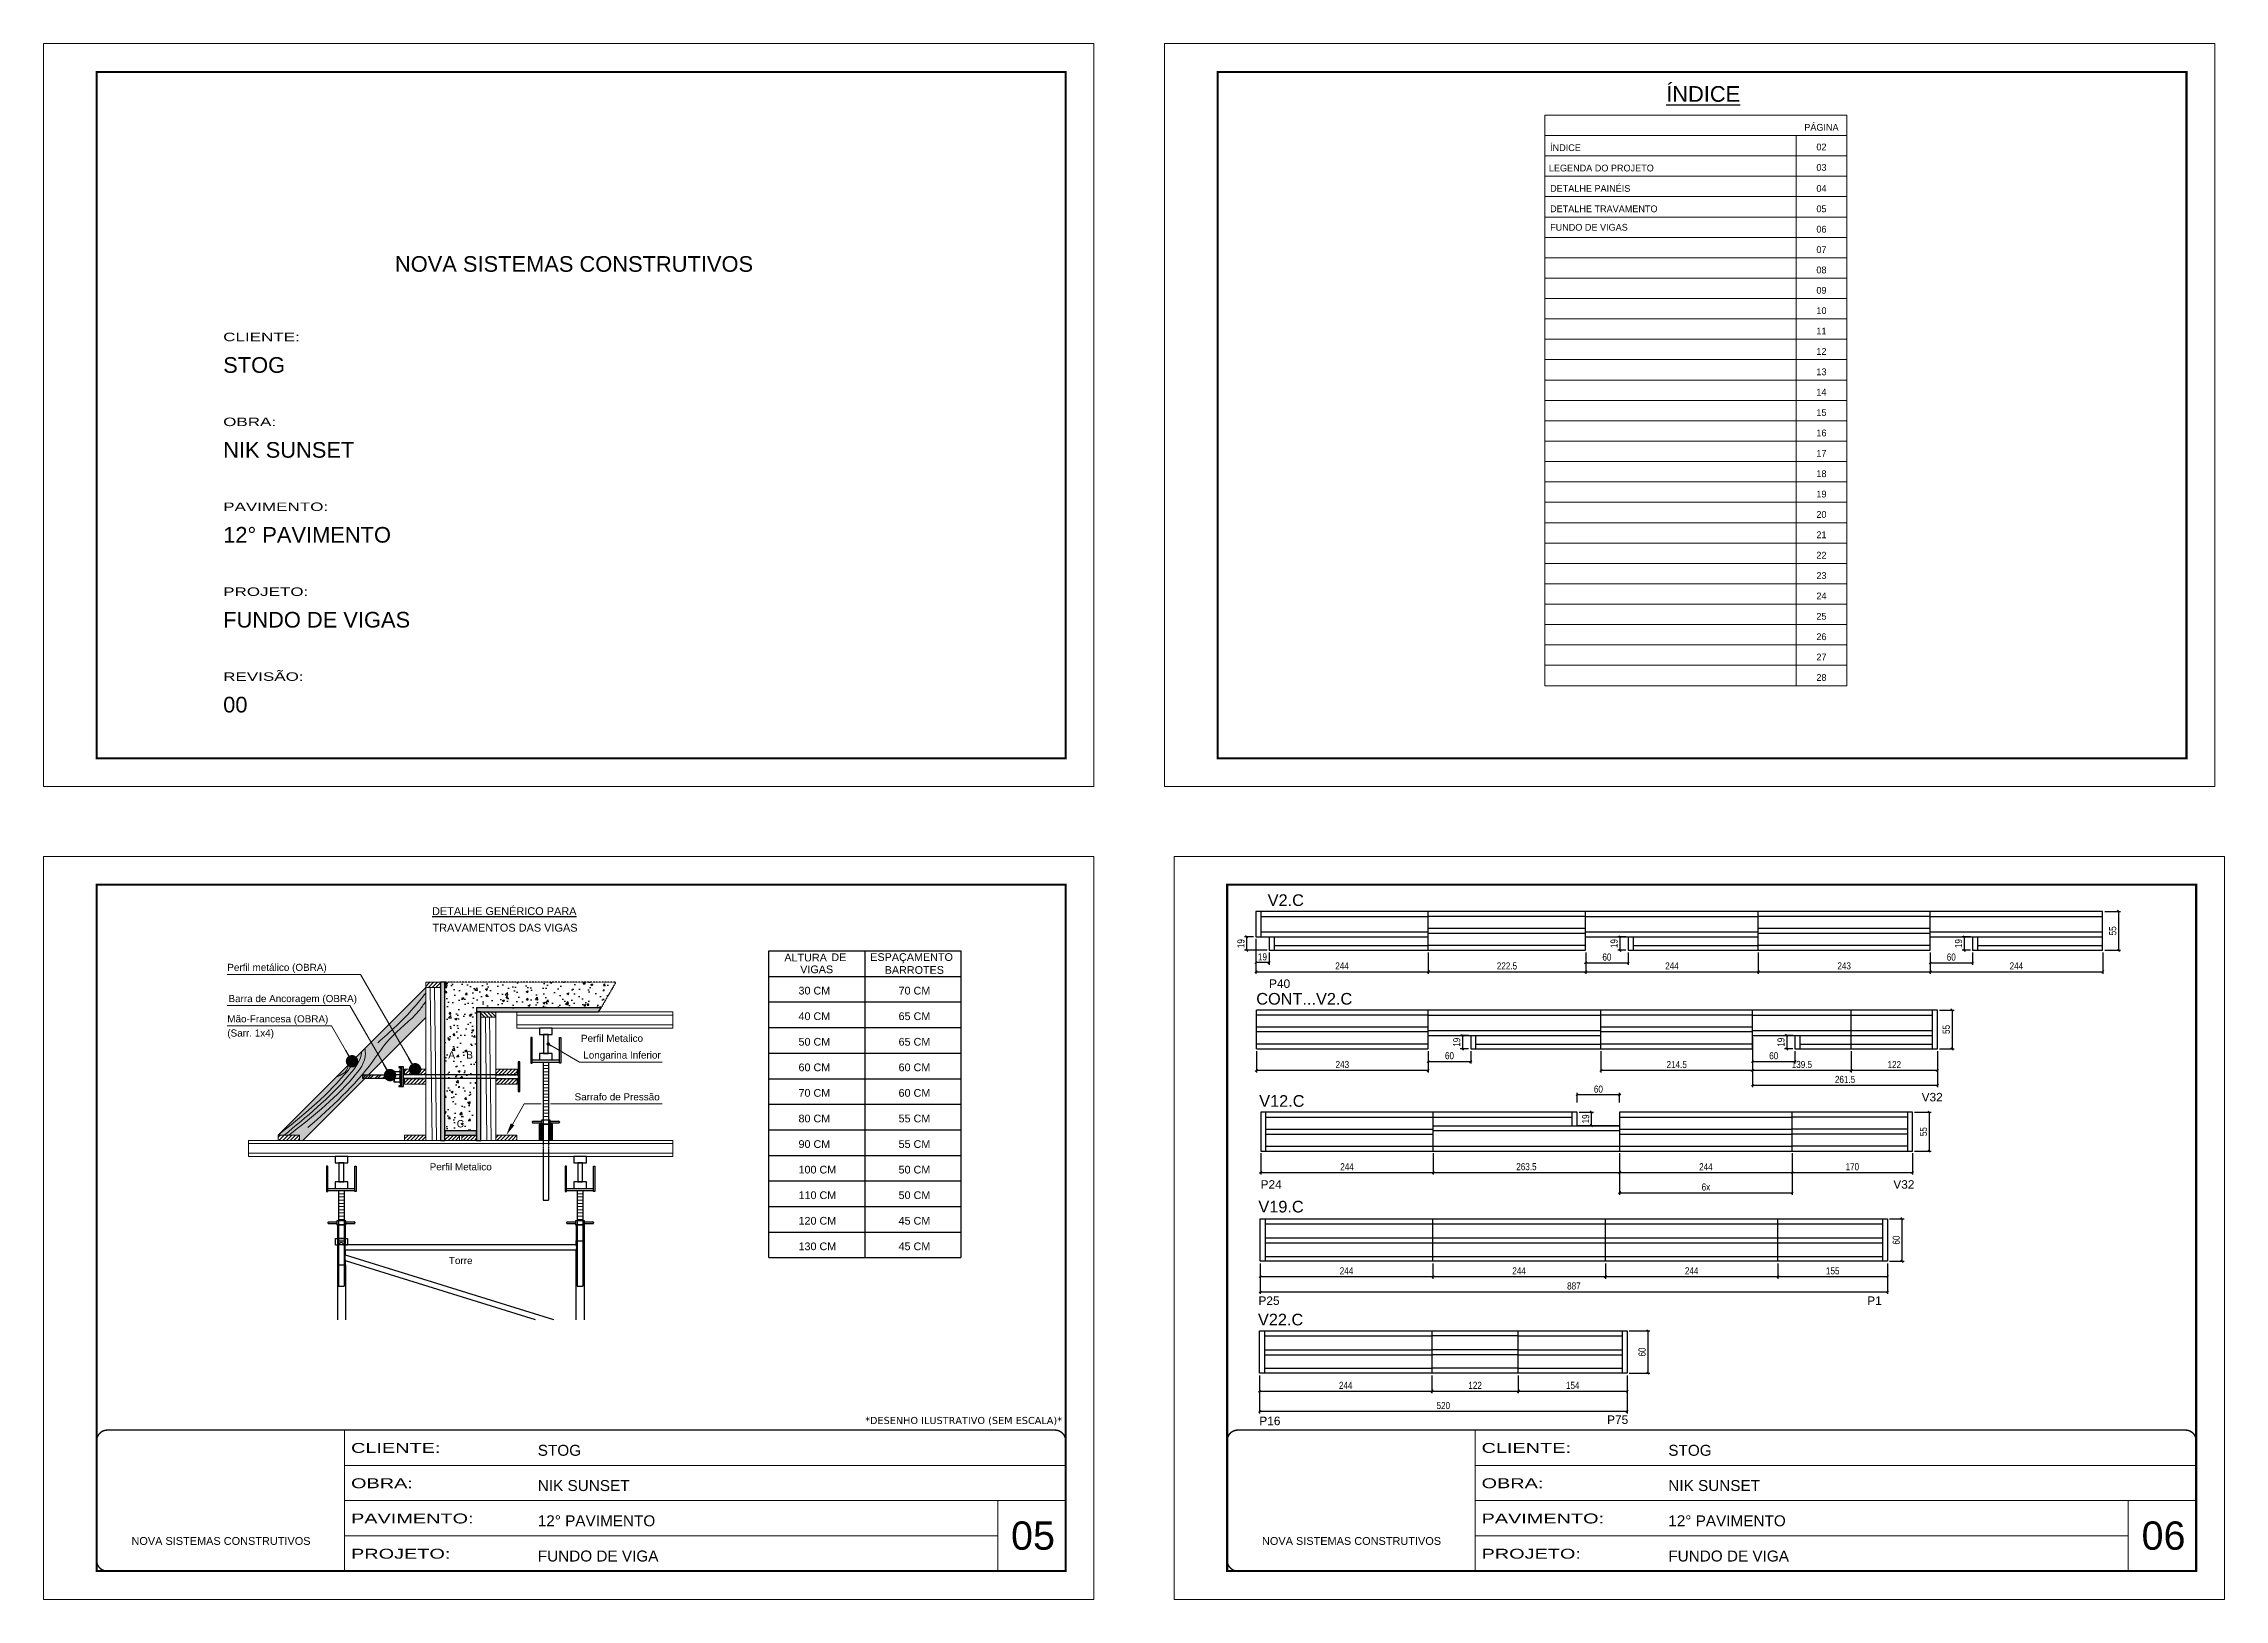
# Model space of a CAD drawing. Extents: x 1813 to 8067, y 422 to 2621.
# Drawn here: x 1813 to 4897, y 422 to 2621 of the extents above; entities that cross this region are included whole.
import ezdxf
from ezdxf.enums import TextEntityAlignment as Align

# ---------------------------------------------------------------- set-up
doc = ezdxf.new("R2010")
doc.units = 0
for name, pattern in [('CONTINUO', [0]), ('DASHED', [0.75, 0.5, -0.25]), ('HIDDEN', [0.375, 0.25, -0.125])]:
    doc.linetypes.add(name, pattern=pattern)
for name, color, linetype in [('5', 5, 'Continuous'), ('BARRA DE ANCORAGEM', 251, 'Continuous'), ('GARFOS', 7, 'Continuous'), ('NOMENCLATURA', 7, 'Continuous'), ('Painéis', 200, 'Continuous'), ('SARR_2.2x7', 40, 'Continuous')]:
    doc.layers.add(name, color=color, linetype=linetype)
for name, color, linetype, lineweight in [('CARIMBO', 255, 'Continuous', 9), ('CONCRETO', 251, 'Continuous', 25), ('Demarcação 1', 251, 'Continuous', 9), ('Escoras', 2, 'Continuous', 25), ('Folhas', 255, 'Continuous', 9), ('Forcador', 251, 'Continuous', 25), ('Hachura', 251, 'Continuous', 9), ('Madeira', 126, 'Continuous', 18), ('Perfil Metálico', 224, 'Continuous', 18), ('SARRAFO DE PRESSAO', 251, 'DASHED', 9)]:
    doc.layers.add(name, color=color, linetype=linetype, lineweight=lineweight)
doc.layers.add('Demarcação 2', color=254, linetype='Continuous', lineweight=9, true_color=0xe0e0e0)
doc.styles.add('ARIAL', font='arial.ttf')
doc.styles.add('COTA TECNICA-50', font='techl___.ttf', dxfattribs={"height": 10})
doc.styles.get("Standard").update_dxf_attribs({"font": 'arial.ttf'})
doc.styles.add('stylellllll', font='verdana.ttf', dxfattribs={"height": 2})
doc.styles.add('Tecnologia', font='')
doc.styles.get('Tecnologia').set_extended_font_data('Forgotten Futurist')
doc.dimstyles.new('3x', dxfattribs={"dimtxt": 10, "dimasz": 5, "dimexe": 7, "dimexo": 5, "dimgap": 4, "dimtad": 1, "dimdec": 4, "dimlfac": 0.333333, "dimdsep": 46, "dimtxsty": 'Standard', "dimblk": 'DOT', "dimcen": 0.09, "dimclrd": 1, "dimclre": 1, "dimclrt": 2, "dimadec": 0, "dimazin": 2, "dimtfac": 1, "dimtdec": 4, "dimtmove": 0, "dimatfit": 3, "dimldrblk": 'DOT', "dimfxl": 1, "dimtolj": 1, "dimtzin": 0, "dimlwd": 9, "dimlwe": 9, "dimarcsym": 0})
doc.dimstyles.new('COTA PAINEL-50', dxfattribs={"dimtxt": 10, "dimasz": 3, "dimexe": 3, "dimexo": 3, "dimgap": 3, "dimtad": 1, "dimdec": 1, "dimzin": 12, "dimdsep": 46, "dimtxsty": 'COTA TECNICA-50', "dimblk1": 'OBLIQUE', "dimblk2": 'OBLIQUE', "dimsah": 1, "dimcen": 0.9, "dimclrd": 4, "dimclre": 4, "dimclrt": 240, "dimadec": 1, "dimazin": 3, "dimtfac": 1, "dimtdec": 1, "dimtmove": 0, "dimatfit": 3, "dimfxl": 1, "dimtolj": 1, "dimtzin": 12, "dimarcsym": 0})
pattern_1 = [(45, (-2927.447, 7011.613), (-2.6516504, 2.6516504), [])]

msp = doc.modelspace()

# ---------------------------------------------------------------- texts
at = {"color": 0, "linetype": 'Continuous', "ltscale": 5, "style": 'ARIAL'}
for s, height, p in [('%%UÍNDICE', 22.118, (4159.88, 2538.48)), ('%%UDETALHE GENÉRICO PARA', 11.0592, (2464.62, 1389.1)), ('TRAVAMENTOS DAS VIGAS', 11.0592, (2465.69, 1365.71))]:
    msp.add_text(s, height=height, dxfattribs=at).set_placement(p, align=Align.CENTER)
for s, height, p in [('NOVA SISTEMAS CONSTRUTIVOS', 22.1184, (2310.04, 2298.2)), ('STOG', 22.118, (2067.2, 2155.43)), ('NIK SUNSET', 22.118, (2067.2, 2035.43)), ('12° PAVIMENTO', 22.1184, (2067.2, 1915.43)), ('FUNDO DE VIGAS', 22.1184, (2067.2, 1795.43)), ('00', 22.118, (2067.2, 1675.43))]:
    msp.add_text(s, height=height, dxfattribs=at).set_placement(p)
at = {"layer": '5', "linetype": 'Continuous'}
for s, p in [('P40', (3546.04, 1286.21)), ('V32', (4468.71, 1125.79)), ('P24', (3534.04, 1002.42)), ('V32', (4428.71, 1002.42)), ('P25', (3531.06, 838.18)), ('P1', (4391.85, 838.18)), ('P16', (3532.29, 668.22)), ('P75', (4023.98, 669.99))]:
    msp.add_text(s, height=12, rotation=359.99996, dxfattribs=at).set_placement(p)
at = {"layer": 'CARIMBO', "style": 'Tecnologia'}
for s, p in [('PÁGINA', (4327.06, 2497.59)), ('02', (4327.06, 2469.76)), ('03', (4327.06, 2440.96)), ('04', (4327.06, 2411.2)), ('05', (4327.06, 2382.4)), ('06', (4327.06, 2353.61)), ('07', (4327.06, 2324.81)), ('08', (4327.06, 2296.01)), ('09', (4327.06, 2267.22)), ('10', (4327.06, 2238.42)), ('11', (4327.06, 2209.63)), ('12', (4327.06, 2180.83)), ('13', (4327.06, 2152.03)), ('14', (4327.06, 2123.24)), ('15', (4327.06, 2094.44)), ('16', (4327.06, 2065.64)), ('17', (4327.06, 2036.85)), ('18', (4327.06, 2008.05)), ('19', (4327.06, 1979.26)), ('20', (4327.06, 1950.46)), ('21', (4327.06, 1921.66)), ('22', (4327.06, 1892.87)), ('23', (4327.06, 1864.07)), ('24', (4327.06, 1835.27)), ('25', (4327.06, 1806.48)), ('26', (4327.06, 1777.68)), ('27', (4327.06, 1748.89)), ('28', (4327.06, 1720.09))]:
    msp.add_text(s, height=9.599, dxfattribs=at).set_placement(p, align=Align.CENTER)
at = {"layer": 'CARIMBO'}
for s, height, style, p in [('ÍNDICE', 9.599, 'Tecnologia', (3943.39, 2468.79)), ('LEGENDA DO PROJETO', 9.5987, 'Tecnologia', (3941.68, 2440)), ('DETALHE PAINÉIS', 9.5987, 'Tecnologia', (3943.39, 2411.2)), ('DETALHE TRAVAMENTO', 9.5987, 'Tecnologia', (3943.39, 2382.4)), ('FUNDO DE VIGAS', 9.5987, 'Tecnologia', (3943.39, 2356.28)), ('Perfil metálico (OBRA)', 10, 'ARIAL', (2073.04, 1310.21)), ('Barra de Ancoragem (OBRA)', 10, 'ARIAL', (2074.72, 1266.09)), ('Mão-Francesa (OBRA)', 10, 'ARIAL', (2073.04, 1237.43)), ('Longarina Inferior', 10, 'ARIAL', (2576.37, 1186.32)), ('Sarrafo de Pressão', 10, 'ARIAL', (2564.09, 1127.21)), ('05', 40, 'ARIAL', (3181.16, 492.19)), ('06', 40, 'ARIAL', (4779.66, 492.19))]:
    msp.add_text(s, height=height, dxfattribs=dict(at, style=style)).set_placement(p)
at = {"layer": 'CARIMBO', "style": 'ARIAL'}
msp.add_text('(Sarr. 1x4)', height=10, dxfattribs=at).set_placement((2073.04, 1227.43), align=Align.TOP_LEFT)
for s, p in [('Perfil Metalico', (2617.01, 1214.9)), ('Perfil Metalico', (2403.07, 1033.4)), ('Torre', (2403.07, 900.88))]:
    msp.add_text(s, height=10, dxfattribs=at).set_placement(p, align=Align.MIDDLE_CENTER)
at = {"layer": 'CARIMBO', "color": 0, "linetype": 'Continuous', "style": 'ARIAL'}
for s, p in [('A', (2390.28, 1191.45)), ('B', (2415.57, 1191.45)), ('C', (2402.61, 1094.2))]:
    msp.add_text(s, height=10.37, dxfattribs=at).set_placement(p, align=Align.MIDDLE_CENTER)
at = {"layer": 'CARIMBO', "style": 'stylellllll'}
msp.add_text('*DESENHO ILUSTRATIVO (SEM ESCALA)*', height=10, dxfattribs=at).set_placement((3253.3, 669.87), align=Align.RIGHT)
at = {"layer": 'Folhas', "color": 30, "style": 'Tecnologia', "width": 1.5}
for s, p in [('CLIENTE:', (2067.2, 2200.13)), ('OBRA:', (2067.2, 2080.13)), ('PAVIMENTO:', (2067.2, 1960.13)), ('PROJETO:', (2067.2, 1840.13)), ('REVISÃO:', (2067.2, 1720.13))]:
    msp.add_text(s, height=12, dxfattribs=at).set_placement(p)
at = {"layer": 'GARFOS', "color": 2, "ltscale": 1.5}
for s, height, p in [('ALTURA   ', 10.91, (2860.69, 1323.62)), ('DE', 10.91, (2927.08, 1324)), ('ESPAÇAMENTO', 10.9102, (2982.14, 1324.31)), ('VIGAS', 10.91, (2883.05, 1306.92)), ('BARROTES', 10.91, (3002.55, 1306.08)), ('30 CM', 10.91, (2880.69, 1276.85)), ('70 CM', 10.91, (3022.17, 1276.85)), ('40 CM', 10.91, (2880.69, 1240.71)), ('65 CM', 10.91, (3022.17, 1240.71)), ('50 CM', 10.91, (2880.69, 1204.58)), ('65 CM', 10.91, (3022.17, 1204.58)), ('60 CM', 10.91, (2880.69, 1168.44)), ('60 CM', 10.91, (3022.17, 1168.44)), ('70 CM', 10.91, (2880.69, 1132.31)), ('60 CM', 10.91, (3022.17, 1132.31)), ('80 CM', 10.91, (2880.69, 1096.17)), ('55 CM', 10.91, (3022.17, 1096.17)), ('90 CM', 10.91, (2880.69, 1060.03)), ('55 CM', 10.91, (3022.17, 1060.03)), ('100 CM', 10.91, (2880.69, 1023.9)), ('50 CM', 10.91, (3022.17, 1023.9)), ('110 CM', 10.91, (2880.69, 987.76)), ('50 CM', 10.91, (3022.17, 987.76)), ('120 CM', 10.91, (2880.69, 951.62)), ('45 CM', 10.91, (3022.17, 951.62)), ('130 CM', 10.91, (2880.69, 915.49)), ('45 CM', 10.91, (3022.17, 915.49))]:
    msp.add_text(s, height=height, dxfattribs=at).set_placement(p)
at = {"layer": 'NOMENCLATURA', "linetype": 'Continuous'}
for s, p in [('V2.C', (3544.07, 1401.92)), ('CONT...V2.C', (3527.91, 1262.51)), ('V12.C', (3532.07, 1118.12)), ('V19.C', (3530.95, 968.78)), ('V22.C', (3530.32, 809.21))]:
    msp.add_text(s, height=16.5, dxfattribs=at).set_placement(p)

# ---------------------------------------------------------------- blocks, each defined once
blk = doc.blocks.new('9999999999')
at = {"color": 30, "linetype": 'CONTINUO'}
for p, q in [((98564.6, 34230.2), (98564.6, 34429.4)), ((98564.6, 34379.6), (99584, 34379.6)), ((98564.6, 34329.8), (99488, 34329.8)), ((99584, 34329.8), (99488, 34329.8)), ((99488, 34329.8), (99488, 34230.2)), ((98564.6, 34280), (99488, 34280))]:
    blk.add_line(p, q, dxfattribs=at)
at = {"color": 30, "linetype": 'CONTINUO', "const_width": 2}
blk.add_lwpolyline([(99584, 34230.2), (99584, 34414.4, 0.414214), (99569, 34429.4), (98229, 34429.4, 0.414214), (98214, 34414.4), (98214, 34245.2, 0.414214), (98229, 34230.2), (99584, 34230.2)], format="xyb", dxfattribs=at)
at = {"layer": 'Folhas'}
blk.add_lwpolyline([(98139, 34190.2), (99624, 34190.2), (99624, 35240.2), (98139, 35240.2)], close=True, dxfattribs=at)
at = {"layer": 'Folhas', "color": 30, "const_width": 3}
blk.add_lwpolyline([(98214, 34230.2), (99584, 34230.2), (99584, 35200.2), (98214, 35200.2)], close=True, dxfattribs=at)
at = {"color": 7, "linetype": 'Continuous', "ltscale": 5, "style": 'ARIAL'}
for s, height, p in [('STOG', 15.48, (98837.7, 34393.1)), ('NIK SUNSET', 15.48, (98837.7, 34343.3)), ('12° PAVIMENTO', 15.483, (98837.7, 34293.5)), ('NOVA SISTEMAS CONSTRUTIVOS', 11.059, (98263.2, 34267.2)), ('FUNDO DE VIGA', 15.483, (98837.7, 34243.7))]:
    blk.add_text(s, height=height, dxfattribs=at).set_placement(p)
at = {"layer": 'Folhas', "color": 7, "style": 'Tecnologia', "width": 1.5}
for s, p in [('CLIENTE:', (98573.7, 34397.2)), ('OBRA:', (98573.7, 34347.3)), ('PAVIMENTO:', (98573.7, 34297.5)), ('PROJETO:', (98573.7, 34247.7))]:
    blk.add_text(s, height=14, dxfattribs=at).set_placement(p)
blk = doc.blocks.new('HT20CT')
at = {"layer": 'Forcador'}
for points in [[(-4, 16), (-4, 20), (4, 20), (4, 16)], [(-1.5, 4), (-1.5, 16), (1.5, 16), (1.5, 4)], [(-4, 0), (-4, 4), (4, 4), (4, 0)]]:
    blk.add_lwpolyline(points, close=True, dxfattribs=at)
blk = doc.blocks.new('_Dot')
at = {"color": 0, "linetype": 'ByBlock', "lineweight": -2}
blk.add_line((-0.5, 0), (-1, 0), dxfattribs=at)
at = {"color": 0, "linetype": 'ByBlock', "const_width": 0.5}
blk.add_lwpolyline([(-0.25, 0, 1), (0.25, 0, 1)], format="xyb", close=True, dxfattribs=at)
blk = doc.blocks.new('_Oblique')
at = {"color": 0, "linetype": 'ByBlock', "lineweight": -2}
blk.add_line((-0.5, -0.5), (0.5, 0.5), dxfattribs=at)
blk = doc.blocks.new('*D43')
at = {"layer": 'Defpoints', "color": 0, "transparency": 16777216}
for p in [(3533.5, 899.8), (3777.5, 899.8), (3777.5, 878.2)]:
    blk.add_point(p, dxfattribs=at)
at = {"layer": 'Painéis', "color": 4, "lineweight": -2, "transparency": 16777216}
for p, q in [((3533.5, 896.8), (3533.5, 875.2)), ((3777.5, 896.8), (3777.5, 875.2)), ((3533.5, 878.2), (3777.5, 878.2))]:
    blk.add_line(p, q, dxfattribs=at)
at = {"layer": 'Painéis', "color": 4, "lineweight": -2, "transparency": 16777216, "xscale": 3, "yscale": 3, "zscale": 3, "rotation": 180}
blk.add_blockref('_Oblique', (3533.5, 878.2), dxfattribs=at)
at = {"layer": 'Painéis', "color": 4, "lineweight": -2, "transparency": 16777216, "xscale": 3, "yscale": 3, "zscale": 3}
blk.add_blockref('_Oblique', (3777.5, 878.2), dxfattribs=at)
at = {"layer": 'Painéis', "color": 240, "transparency": 16777216, "insert": (3655.5, 886.3), "char_height": 10, "attachment_point": 5, "style": 'COTA TECNICA-50'}
blk.add_mtext('\\A1;244', dxfattribs=at)
blk = doc.blocks.new('*D32')
at = {"layer": 'Defpoints', "color": 0, "transparency": 16777216}
for p in [(3532.4, 741.6), (3776.4, 741.6), (3776.4, 716.4)]:
    blk.add_point(p, dxfattribs=at)
at = {"layer": 'Painéis', "color": 4, "lineweight": -2, "transparency": 16777216}
for p, q in [((3532.4, 738.6), (3532.4, 713.4)), ((3532.4, 716.4), (3776.4, 716.4)), ((3776.4, 738.6), (3776.4, 713.4))]:
    blk.add_line(p, q, dxfattribs=at)
at = {"layer": 'Painéis', "color": 4, "lineweight": -2, "transparency": 16777216, "xscale": 3, "yscale": 3, "zscale": 3, "rotation": 180}
blk.add_blockref('_Oblique', (3532.4, 716.4), dxfattribs=at)
at = {"layer": 'Painéis', "color": 4, "lineweight": -2, "transparency": 16777216, "xscale": 3, "yscale": 3, "zscale": 3}
blk.add_blockref('_Oblique', (3776.4, 716.4), dxfattribs=at)
at = {"layer": 'Painéis', "color": 240, "transparency": 16777216, "insert": (3654.4, 724.5), "char_height": 10, "attachment_point": 5, "style": 'COTA TECNICA-50'}
blk.add_mtext('\\A1;244', dxfattribs=at)
blk = doc.blocks.new('*D5')
at = {"layer": 'Defpoints', "color": 0, "transparency": 16777216}
for p in [(3776.4, 741.6), (3898.4, 741.6), (3898.4, 716.4)]:
    blk.add_point(p, dxfattribs=at)
at = {"layer": 'Painéis', "color": 4, "lineweight": -2, "transparency": 16777216}
for p, q in [((3776.4, 738.6), (3776.4, 713.4)), ((3776.4, 716.4), (3898.4, 716.4)), ((3898.4, 738.6), (3898.4, 713.4))]:
    blk.add_line(p, q, dxfattribs=at)
at = {"layer": 'Painéis', "color": 4, "lineweight": -2, "transparency": 16777216, "xscale": 3, "yscale": 3, "zscale": 3, "rotation": 180}
blk.add_blockref('_Oblique', (3776.4, 716.4), dxfattribs=at)
at = {"layer": 'Painéis', "color": 4, "lineweight": -2, "transparency": 16777216, "xscale": 3, "yscale": 3, "zscale": 3}
blk.add_blockref('_Oblique', (3898.4, 716.4), dxfattribs=at)
at = {"layer": 'Painéis', "color": 240, "transparency": 16777216, "insert": (3837.4, 724.5), "char_height": 10, "attachment_point": 5, "style": 'COTA TECNICA-50'}
blk.add_mtext('\\A1;122', dxfattribs=at)
blk = doc.blocks.new('*D33')
at = {"layer": 'Defpoints', "color": 0, "transparency": 16777216}
for p in [(4052.4, 801.6), (4052.4, 741.6), (4081.6, 741.6)]:
    blk.add_point(p, dxfattribs=at)
at = {"layer": 'Painéis', "color": 4, "lineweight": -2, "transparency": 16777216}
for p, q in [((4055.4, 801.6), (4084.6, 801.6)), ((4081.6, 801.6), (4081.6, 741.6)), ((4055.4, 741.6), (4084.6, 741.6))]:
    blk.add_line(p, q, dxfattribs=at)
at = {"layer": 'Painéis', "color": 4, "lineweight": -2, "transparency": 16777216, "xscale": 3, "yscale": 3, "zscale": 3}
for p, rotation in [((4081.6, 801.6), 90), ((4081.6, 741.6), 270)]:
    blk.add_blockref('_Oblique', p, dxfattribs=dict(at, rotation=rotation))
at = {"layer": 'Painéis', "color": 240, "transparency": 16777216, "insert": (4073.5, 771.6), "char_height": 10, "attachment_point": 5, "rotation": 90, "style": 'COTA TECNICA-50'}
blk.add_mtext('\\A1;60', dxfattribs=at)
blk = doc.blocks.new('*D6')
at = {"layer": 'Defpoints', "color": 0, "transparency": 16777216}
for p in [(3532.4, 741.6), (4052.4, 741.6), (4052.4, 687.8)]:
    blk.add_point(p, dxfattribs=at)
at = {"layer": 'Painéis', "color": 4, "lineweight": -2, "transparency": 16777216}
for p, q in [((3532.4, 738.6), (3532.4, 684.8)), ((4052.4, 738.6), (4052.4, 684.8)), ((3532.4, 687.8), (4052.4, 687.8))]:
    blk.add_line(p, q, dxfattribs=at)
at = {"layer": 'Painéis', "color": 4, "lineweight": -2, "transparency": 16777216, "xscale": 3, "yscale": 3, "zscale": 3, "rotation": 180}
blk.add_blockref('_Oblique', (3532.4, 687.8), dxfattribs=at)
at = {"layer": 'Painéis', "color": 4, "lineweight": -2, "transparency": 16777216, "xscale": 3, "yscale": 3, "zscale": 3}
blk.add_blockref('_Oblique', (4052.4, 687.8), dxfattribs=at)
at = {"layer": 'Painéis', "color": 240, "transparency": 16777216, "insert": (3792.4, 695.9), "char_height": 10, "attachment_point": 5, "style": 'COTA TECNICA-50'}
blk.add_mtext('\\A1;520', dxfattribs=at)
blk = doc.blocks.new('*D34')
at = {"layer": 'Defpoints', "color": 0, "transparency": 16777216}
for p in [(3898.4, 741.6), (4052.4, 741.6), (4052.4, 716.4)]:
    blk.add_point(p, dxfattribs=at)
at = {"layer": 'Painéis', "color": 4, "lineweight": -2, "transparency": 16777216}
for p, q in [((3898.4, 738.6), (3898.4, 713.4)), ((3898.4, 716.4), (4052.4, 716.4)), ((4052.4, 738.6), (4052.4, 713.4))]:
    blk.add_line(p, q, dxfattribs=at)
at = {"layer": 'Painéis', "color": 4, "lineweight": -2, "transparency": 16777216, "xscale": 3, "yscale": 3, "zscale": 3, "rotation": 180}
blk.add_blockref('_Oblique', (3898.4, 716.4), dxfattribs=at)
at = {"layer": 'Painéis', "color": 4, "lineweight": -2, "transparency": 16777216, "xscale": 3, "yscale": 3, "zscale": 3}
blk.add_blockref('_Oblique', (4052.4, 716.4), dxfattribs=at)
at = {"layer": 'Painéis', "color": 240, "transparency": 16777216, "insert": (3975.4, 724.5), "char_height": 10, "attachment_point": 5, "style": 'COTA TECNICA-50'}
blk.add_mtext('\\A1;154', dxfattribs=at)
blk = doc.blocks.new('*D7')
at = {"layer": 'Defpoints', "color": 0, "transparency": 16777216}
for p in [(3533.5, 899.8), (4420.5, 899.8), (4420.5, 856.8)]:
    blk.add_point(p, dxfattribs=at)
at = {"layer": 'Painéis', "color": 4, "lineweight": -2, "transparency": 16777216}
for p, q in [((3533.5, 896.8), (3533.5, 853.8)), ((4420.5, 896.8), (4420.5, 853.8)), ((3533.5, 856.8), (4420.5, 856.8))]:
    blk.add_line(p, q, dxfattribs=at)
at = {"layer": 'Painéis', "color": 4, "lineweight": -2, "transparency": 16777216, "xscale": 3, "yscale": 3, "zscale": 3, "rotation": 180}
blk.add_blockref('_Oblique', (3533.5, 856.8), dxfattribs=at)
at = {"layer": 'Painéis', "color": 4, "lineweight": -2, "transparency": 16777216, "xscale": 3, "yscale": 3, "zscale": 3}
blk.add_blockref('_Oblique', (4420.5, 856.8), dxfattribs=at)
at = {"layer": 'Painéis', "color": 240, "transparency": 16777216, "insert": (3977, 864.9), "char_height": 10, "attachment_point": 5, "style": 'COTA TECNICA-50'}
blk.add_mtext('\\A1;887', dxfattribs=at)
blk = doc.blocks.new('*D8')
at = {"layer": 'Defpoints', "color": 0, "transparency": 16777216}
for p in [(3777.5, 899.8), (4021.5, 899.8), (4021.5, 878.2)]:
    blk.add_point(p, dxfattribs=at)
at = {"layer": 'Painéis', "color": 4, "lineweight": -2, "transparency": 16777216}
for p, q in [((3777.5, 896.8), (3777.5, 875.2)), ((4021.5, 896.8), (4021.5, 875.2)), ((3777.5, 878.2), (4021.5, 878.2))]:
    blk.add_line(p, q, dxfattribs=at)
at = {"layer": 'Painéis', "color": 4, "lineweight": -2, "transparency": 16777216, "xscale": 3, "yscale": 3, "zscale": 3, "rotation": 180}
blk.add_blockref('_Oblique', (3777.5, 878.2), dxfattribs=at)
at = {"layer": 'Painéis', "color": 4, "lineweight": -2, "transparency": 16777216, "xscale": 3, "yscale": 3, "zscale": 3}
blk.add_blockref('_Oblique', (4021.5, 878.2), dxfattribs=at)
at = {"layer": 'Painéis', "color": 240, "transparency": 16777216, "insert": (3899.5, 886.3), "char_height": 10, "attachment_point": 5, "style": 'COTA TECNICA-50'}
blk.add_mtext('\\A1;244', dxfattribs=at)
blk = doc.blocks.new('*D9')
at = {"layer": 'Defpoints', "color": 0, "transparency": 16777216}
for p in [(4021.5, 899.8), (4265.5, 899.8), (4265.5, 878.2)]:
    blk.add_point(p, dxfattribs=at)
at = {"layer": 'Painéis', "color": 4, "lineweight": -2, "transparency": 16777216}
for p, q in [((4021.5, 896.8), (4021.5, 875.2)), ((4265.5, 896.8), (4265.5, 875.2)), ((4021.5, 878.2), (4265.5, 878.2))]:
    blk.add_line(p, q, dxfattribs=at)
at = {"layer": 'Painéis', "color": 4, "lineweight": -2, "transparency": 16777216, "xscale": 3, "yscale": 3, "zscale": 3, "rotation": 180}
blk.add_blockref('_Oblique', (4021.5, 878.2), dxfattribs=at)
at = {"layer": 'Painéis', "color": 4, "lineweight": -2, "transparency": 16777216, "xscale": 3, "yscale": 3, "zscale": 3}
blk.add_blockref('_Oblique', (4265.5, 878.2), dxfattribs=at)
at = {"layer": 'Painéis', "color": 240, "transparency": 16777216, "insert": (4143.5, 886.3), "char_height": 10, "attachment_point": 5, "style": 'COTA TECNICA-50'}
blk.add_mtext('\\A1;244', dxfattribs=at)
blk = doc.blocks.new('*D35')
at = {"layer": 'Defpoints', "color": 0, "transparency": 16777216}
for p in [(4265.5, 899.8), (4420.5, 899.8), (4420.5, 878.2)]:
    blk.add_point(p, dxfattribs=at)
at = {"layer": 'Painéis', "color": 4, "lineweight": -2, "transparency": 16777216}
for p, q in [((4265.5, 896.8), (4265.5, 875.2)), ((4420.5, 896.8), (4420.5, 875.2)), ((4265.5, 878.2), (4420.5, 878.2))]:
    blk.add_line(p, q, dxfattribs=at)
at = {"layer": 'Painéis', "color": 4, "lineweight": -2, "transparency": 16777216, "xscale": 3, "yscale": 3, "zscale": 3, "rotation": 180}
blk.add_blockref('_Oblique', (4265.5, 878.2), dxfattribs=at)
at = {"layer": 'Painéis', "color": 4, "lineweight": -2, "transparency": 16777216, "xscale": 3, "yscale": 3, "zscale": 3}
blk.add_blockref('_Oblique', (4420.5, 878.2), dxfattribs=at)
at = {"layer": 'Painéis', "color": 240, "transparency": 16777216, "insert": (4343, 886.3), "char_height": 10, "attachment_point": 5, "style": 'COTA TECNICA-50'}
blk.add_mtext('\\A1;155', dxfattribs=at)
blk = doc.blocks.new('*D36')
at = {"layer": 'Defpoints', "color": 0, "transparency": 16777216}
for p in [(4420.5, 959.8), (4420.5, 899.8), (4440.9, 899.8)]:
    blk.add_point(p, dxfattribs=at)
at = {"layer": 'Painéis', "color": 4, "lineweight": -2, "transparency": 16777216}
for p, q in [((4423.5, 959.8), (4443.9, 959.8)), ((4440.9, 959.8), (4440.9, 899.8)), ((4423.5, 899.8), (4443.9, 899.8))]:
    blk.add_line(p, q, dxfattribs=at)
at = {"layer": 'Painéis', "color": 4, "lineweight": -2, "transparency": 16777216, "xscale": 3, "yscale": 3, "zscale": 3}
for p, rotation in [((4440.9, 959.8), 90), ((4440.9, 899.8), 270)]:
    blk.add_blockref('_Oblique', p, dxfattribs=dict(at, rotation=rotation))
at = {"layer": 'Painéis', "color": 240, "transparency": 16777216, "insert": (4432.8, 929.8), "char_height": 10, "attachment_point": 5, "rotation": 90, "style": 'COTA TECNICA-50'}
blk.add_mtext('\\A1;60', dxfattribs=at)
blk = doc.blocks.new('*D10')
at = {"layer": 'Defpoints', "color": 0, "transparency": 16777216}
for p in [(3534.2, 1055.5), (3778.2, 1055.5), (3778.2, 1025.3)]:
    blk.add_point(p, dxfattribs=at)
at = {"layer": 'Painéis', "color": 4, "lineweight": -2, "transparency": 16777216}
for p, q in [((3534.2, 1052.5), (3534.2, 1022.3)), ((3778.2, 1052.5), (3778.2, 1022.3)), ((3534.2, 1025.3), (3778.2, 1025.3))]:
    blk.add_line(p, q, dxfattribs=at)
at = {"layer": 'Painéis', "color": 4, "lineweight": -2, "transparency": 16777216, "xscale": 3, "yscale": 3, "zscale": 3, "rotation": 180}
blk.add_blockref('_Oblique', (3534.2, 1025.3), dxfattribs=at)
at = {"layer": 'Painéis', "color": 4, "lineweight": -2, "transparency": 16777216, "xscale": 3, "yscale": 3, "zscale": 3}
blk.add_blockref('_Oblique', (3778.2, 1025.3), dxfattribs=at)
at = {"layer": 'Painéis', "color": 240, "transparency": 16777216, "insert": (3656.2, 1033.4), "char_height": 10, "attachment_point": 5, "style": 'COTA TECNICA-50'}
blk.add_mtext('\\A1;244', dxfattribs=at)
blk = doc.blocks.new('*D37')
at = {"layer": 'Defpoints', "color": 0, "transparency": 16777216}
for p in [(3778.2, 1055.5), (4041.7, 1055.5), (4041.7, 1025.3)]:
    blk.add_point(p, dxfattribs=at)
at = {"layer": 'Painéis', "color": 4, "lineweight": -2, "transparency": 16777216}
for p, q in [((3778.2, 1052.5), (3778.2, 1022.3)), ((4041.7, 1052.5), (4041.7, 1022.3)), ((3778.2, 1025.3), (4041.7, 1025.3))]:
    blk.add_line(p, q, dxfattribs=at)
at = {"layer": 'Painéis', "color": 4, "lineweight": -2, "transparency": 16777216, "xscale": 3, "yscale": 3, "zscale": 3, "rotation": 180}
blk.add_blockref('_Oblique', (3778.2, 1025.3), dxfattribs=at)
at = {"layer": 'Painéis', "color": 4, "lineweight": -2, "transparency": 16777216, "xscale": 3, "yscale": 3, "zscale": 3}
blk.add_blockref('_Oblique', (4041.7, 1025.3), dxfattribs=at)
at = {"layer": 'Painéis', "color": 240, "transparency": 16777216, "insert": (3909.9, 1033.5), "char_height": 10, "attachment_point": 5, "style": 'COTA TECNICA-50'}
blk.add_mtext('\\A1;263.5', dxfattribs=at)
blk = doc.blocks.new('*D11')
at = {"layer": 'Defpoints', "color": 0, "transparency": 16777216}
for p in [(4041.7, 1055.5), (4285.7, 1055.5), (4285.7, 1025.3)]:
    blk.add_point(p, dxfattribs=at)
at = {"layer": 'Painéis', "color": 4, "lineweight": -2, "transparency": 16777216}
for p, q in [((4041.7, 1052.5), (4041.7, 1022.3)), ((4285.7, 1052.5), (4285.7, 1022.3)), ((4041.7, 1025.3), (4285.7, 1025.3))]:
    blk.add_line(p, q, dxfattribs=at)
at = {"layer": 'Painéis', "color": 4, "lineweight": -2, "transparency": 16777216, "xscale": 3, "yscale": 3, "zscale": 3, "rotation": 180}
blk.add_blockref('_Oblique', (4041.7, 1025.3), dxfattribs=at)
at = {"layer": 'Painéis', "color": 4, "lineweight": -2, "transparency": 16777216, "xscale": 3, "yscale": 3, "zscale": 3}
blk.add_blockref('_Oblique', (4285.7, 1025.3), dxfattribs=at)
at = {"layer": 'Painéis', "color": 240, "transparency": 16777216, "insert": (4163.7, 1033.4), "char_height": 10, "attachment_point": 5, "style": 'COTA TECNICA-50'}
blk.add_mtext('\\A1;244', dxfattribs=at)
blk = doc.blocks.new('*D12')
at = {"layer": 'Defpoints', "color": 0, "transparency": 16777216}
for p in [(4285.7, 1055.5), (4455.7, 1055.5), (4455.7, 1025.3)]:
    blk.add_point(p, dxfattribs=at)
at = {"layer": 'Painéis', "color": 4, "lineweight": -2, "transparency": 16777216}
for p, q in [((4285.7, 1052.5), (4285.7, 1022.3)), ((4455.7, 1052.5), (4455.7, 1022.3)), ((4285.7, 1025.3), (4455.7, 1025.3))]:
    blk.add_line(p, q, dxfattribs=at)
at = {"layer": 'Painéis', "color": 4, "lineweight": -2, "transparency": 16777216, "xscale": 3, "yscale": 3, "zscale": 3, "rotation": 180}
blk.add_blockref('_Oblique', (4285.7, 1025.3), dxfattribs=at)
at = {"layer": 'Painéis', "color": 4, "lineweight": -2, "transparency": 16777216, "xscale": 3, "yscale": 3, "zscale": 3}
blk.add_blockref('_Oblique', (4455.7, 1025.3), dxfattribs=at)
at = {"layer": 'Painéis', "color": 240, "transparency": 16777216, "insert": (4370.7, 1033.4), "char_height": 10, "attachment_point": 5, "style": 'COTA TECNICA-50'}
blk.add_mtext('\\A1;170', dxfattribs=at)
blk = doc.blocks.new('*D13')
at = {"layer": 'Defpoints', "color": 0, "transparency": 16777216}
for p in [(4041.7, 1055.5), (4285.7, 1055.5), (4285.7, 996.7)]:
    blk.add_point(p, dxfattribs=at)
at = {"layer": 'Painéis', "color": 4, "lineweight": -2, "transparency": 16777216}
for p, q in [((4041.7, 1052.5), (4041.7, 993.7)), ((4285.7, 1052.5), (4285.7, 993.7)), ((4041.7, 996.7), (4285.7, 996.7))]:
    blk.add_line(p, q, dxfattribs=at)
at = {"layer": 'Painéis', "color": 4, "lineweight": -2, "transparency": 16777216, "xscale": 3, "yscale": 3, "zscale": 3, "rotation": 180}
blk.add_blockref('_Oblique', (4041.7, 996.7), dxfattribs=at)
at = {"layer": 'Painéis', "color": 4, "lineweight": -2, "transparency": 16777216, "xscale": 3, "yscale": 3, "zscale": 3}
blk.add_blockref('_Oblique', (4285.7, 996.7), dxfattribs=at)
at = {"layer": 'Painéis', "color": 240, "transparency": 16777216, "insert": (4163.7, 1004.8), "char_height": 10, "attachment_point": 5, "style": 'COTA TECNICA-50'}
blk.add_mtext('\\A1;6x', dxfattribs=at)
blk = doc.blocks.new('*D38')
at = {"layer": 'Defpoints', "color": 0, "transparency": 16777216}
for p in [(4455.7, 1110.5), (4455.7, 1055.5), (4479.4, 1055.5)]:
    blk.add_point(p, dxfattribs=at)
at = {"layer": 'Painéis', "color": 4, "lineweight": -2, "transparency": 16777216}
for p, q in [((4458.7, 1110.5), (4482.4, 1110.5)), ((4479.4, 1110.5), (4479.4, 1055.5)), ((4458.7, 1055.5), (4482.4, 1055.5))]:
    blk.add_line(p, q, dxfattribs=at)
at = {"layer": 'Painéis', "color": 4, "lineweight": -2, "transparency": 16777216, "xscale": 3, "yscale": 3, "zscale": 3}
for p, rotation in [((4479.4, 1110.5), 90), ((4479.4, 1055.5), 270)]:
    blk.add_blockref('_Oblique', p, dxfattribs=dict(at, rotation=rotation))
at = {"layer": 'Painéis', "color": 240, "transparency": 16777216, "insert": (4471.3, 1083), "char_height": 10, "attachment_point": 5, "rotation": 90, "style": 'COTA TECNICA-50'}
blk.add_mtext('\\A1;55', dxfattribs=at)
blk = doc.blocks.new('*D14')
at = {"layer": 'Defpoints', "color": 0, "transparency": 16777216}
for p in [(3981.7, 1135), (3981.7, 1121.3), (4041.7, 1121.3)]:
    blk.add_point(p, dxfattribs=at)
at = {"layer": 'Painéis', "color": 4, "lineweight": -2, "transparency": 16777216}
for p, q in [((3981.7, 1124.3), (3981.7, 1138)), ((4041.7, 1135), (3981.7, 1135)), ((4041.7, 1124.3), (4041.7, 1138))]:
    blk.add_line(p, q, dxfattribs=at)
at = {"layer": 'Painéis', "color": 4, "lineweight": -2, "transparency": 16777216, "xscale": 3, "yscale": 3, "zscale": 3, "rotation": 180}
blk.add_blockref('_Oblique', (3981.7, 1135), dxfattribs=at)
at = {"layer": 'Painéis', "color": 4, "lineweight": -2, "transparency": 16777216, "xscale": 3, "yscale": 3, "zscale": 3}
blk.add_blockref('_Oblique', (4041.7, 1135), dxfattribs=at)
at = {"layer": 'Painéis', "color": 240, "transparency": 16777216, "insert": (4011.7, 1143.1), "char_height": 10, "attachment_point": 5, "style": 'COTA TECNICA-50'}
blk.add_mtext('\\A1;60', dxfattribs=at)
blk = doc.blocks.new('*D39')
at = {"layer": 'Defpoints', "color": 0, "transparency": 16777216}
for p in [(3981.7, 1110.5), (4001.7, 1110.5), (3981.7, 1091.5)]:
    blk.add_point(p, dxfattribs=at)
at = {"layer": 'Painéis', "color": 4, "lineweight": -2, "transparency": 16777216}
for p, q in [((3984.7, 1110.5), (4004.7, 1110.5)), ((4001.7, 1091.5), (4001.7, 1110.5)), ((3984.7, 1091.5), (4004.7, 1091.5))]:
    blk.add_line(p, q, dxfattribs=at)
at = {"layer": 'Painéis', "color": 4, "lineweight": -2, "transparency": 16777216, "xscale": 3, "yscale": 3, "zscale": 3}
for p, rotation in [((4001.7, 1110.5), 90), ((4001.7, 1091.5), 270)]:
    blk.add_blockref('_Oblique', p, dxfattribs=dict(at, rotation=rotation))
at = {"layer": 'Painéis', "color": 240, "transparency": 16777216, "insert": (3993.7, 1101), "char_height": 10, "attachment_point": 5, "rotation": 90, "style": 'COTA TECNICA-50'}
blk.add_mtext('\\A1;19', dxfattribs=at)
blk = doc.blocks.new('*D15')
at = {"layer": 'Defpoints', "color": 0, "transparency": 16777216}
for p in [(3527.2, 1358.3), (3771.2, 1339.3), (3771.2, 1309.1)]:
    blk.add_point(p, dxfattribs=at)
at = {"layer": 'Painéis', "color": 4, "lineweight": -2, "transparency": 16777216}
for p, q in [((3527.2, 1355.3), (3527.2, 1306.1)), ((3771.2, 1336.3), (3771.2, 1306.1)), ((3527.2, 1309.1), (3771.2, 1309.1))]:
    blk.add_line(p, q, dxfattribs=at)
at = {"layer": 'Painéis', "color": 4, "lineweight": -2, "transparency": 16777216, "xscale": 3, "yscale": 3, "zscale": 3, "rotation": 180}
blk.add_blockref('_Oblique', (3527.2, 1309.1), dxfattribs=at)
at = {"layer": 'Painéis', "color": 4, "lineweight": -2, "transparency": 16777216, "xscale": 3, "yscale": 3, "zscale": 3}
blk.add_blockref('_Oblique', (3771.2, 1309.1), dxfattribs=at)
at = {"layer": 'Painéis', "color": 240, "transparency": 16777216, "insert": (3649.2, 1317.2), "char_height": 10, "attachment_point": 5, "style": 'COTA TECNICA-50'}
blk.add_mtext('\\A1;244', dxfattribs=at)
blk = doc.blocks.new('*D40')
at = {"layer": 'Defpoints', "color": 0, "transparency": 16777216}
for p in [(3771.2, 1339.3), (3993.7, 1339.3), (3993.7, 1309.1)]:
    blk.add_point(p, dxfattribs=at)
at = {"layer": 'Painéis', "color": 4, "lineweight": -2, "transparency": 16777216}
for p, q in [((3771.2, 1336.3), (3771.2, 1306.1)), ((3993.7, 1336.3), (3993.7, 1306.1)), ((3771.2, 1309.1), (3993.7, 1309.1))]:
    blk.add_line(p, q, dxfattribs=at)
at = {"layer": 'Painéis', "color": 4, "lineweight": -2, "transparency": 16777216, "xscale": 3, "yscale": 3, "zscale": 3, "rotation": 180}
blk.add_blockref('_Oblique', (3771.2, 1309.1), dxfattribs=at)
at = {"layer": 'Painéis', "color": 4, "lineweight": -2, "transparency": 16777216, "xscale": 3, "yscale": 3, "zscale": 3}
blk.add_blockref('_Oblique', (3993.7, 1309.1), dxfattribs=at)
at = {"layer": 'Painéis', "color": 240, "transparency": 16777216, "insert": (3882.4, 1317.2), "char_height": 10, "attachment_point": 5, "style": 'COTA TECNICA-50'}
blk.add_mtext('\\A1;222.5', dxfattribs=at)
blk = doc.blocks.new('*D16')
at = {"layer": 'Defpoints', "color": 0, "transparency": 16777216}
for p in [(3993.7, 1339.3), (4237.7, 1339.3), (4237.7, 1309.1)]:
    blk.add_point(p, dxfattribs=at)
at = {"layer": 'Painéis', "color": 4, "lineweight": -2, "transparency": 16777216}
for p, q in [((3993.7, 1336.3), (3993.7, 1306.1)), ((4237.7, 1336.3), (4237.7, 1306.1)), ((3993.7, 1309.1), (4237.7, 1309.1))]:
    blk.add_line(p, q, dxfattribs=at)
at = {"layer": 'Painéis', "color": 4, "lineweight": -2, "transparency": 16777216, "xscale": 3, "yscale": 3, "zscale": 3, "rotation": 180}
blk.add_blockref('_Oblique', (3993.7, 1309.1), dxfattribs=at)
at = {"layer": 'Painéis', "color": 4, "lineweight": -2, "transparency": 16777216, "xscale": 3, "yscale": 3, "zscale": 3}
blk.add_blockref('_Oblique', (4237.7, 1309.1), dxfattribs=at)
at = {"layer": 'Painéis', "color": 240, "transparency": 16777216, "insert": (4115.7, 1317.2), "char_height": 10, "attachment_point": 5, "style": 'COTA TECNICA-50'}
blk.add_mtext('\\A1;244', dxfattribs=at)
blk = doc.blocks.new('*D41')
at = {"layer": 'Defpoints', "color": 0, "transparency": 16777216}
for p in [(3993.7, 1339.3), (4053.7, 1339.3), (4053.7, 1321.6)]:
    blk.add_point(p, dxfattribs=at)
at = {"layer": 'Painéis', "color": 4, "lineweight": -2, "transparency": 16777216}
for p, q in [((3993.7, 1336.3), (3993.7, 1318.6)), ((4053.7, 1336.3), (4053.7, 1318.6)), ((3993.7, 1321.6), (4053.7, 1321.6))]:
    blk.add_line(p, q, dxfattribs=at)
at = {"layer": 'Painéis', "color": 4, "lineweight": -2, "transparency": 16777216, "xscale": 3, "yscale": 3, "zscale": 3, "rotation": 180}
blk.add_blockref('_Oblique', (3993.7, 1321.6), dxfattribs=at)
at = {"layer": 'Painéis', "color": 4, "lineweight": -2, "transparency": 16777216, "xscale": 3, "yscale": 3, "zscale": 3}
blk.add_blockref('_Oblique', (4053.7, 1321.6), dxfattribs=at)
at = {"layer": 'Painéis', "color": 240, "transparency": 16777216, "insert": (4023.7, 1329.7), "char_height": 10, "attachment_point": 5, "style": 'COTA TECNICA-50'}
blk.add_mtext('\\A1;60', dxfattribs=at)
blk = doc.blocks.new('*D42')
at = {"layer": 'Defpoints', "color": 0, "transparency": 16777216}
for p in [(4053.7, 1358.3), (4042, 1339.3), (4053.7, 1339.3)]:
    blk.add_point(p, dxfattribs=at)
at = {"layer": 'Painéis', "color": 4, "lineweight": -2, "transparency": 16777216}
for p, q in [((4050.7, 1358.3), (4039, 1358.3)), ((4042, 1358.3), (4042, 1339.3)), ((4050.7, 1339.3), (4039, 1339.3))]:
    blk.add_line(p, q, dxfattribs=at)
at = {"layer": 'Painéis', "color": 4, "lineweight": -2, "transparency": 16777216, "xscale": 3, "yscale": 3, "zscale": 3}
for p, rotation in [((4042, 1358.3), 90), ((4042, 1339.3), 270)]:
    blk.add_blockref('_Oblique', p, dxfattribs=dict(at, rotation=rotation))
at = {"layer": 'Painéis', "color": 240, "transparency": 16777216, "insert": (4033.9, 1348.8), "char_height": 10, "attachment_point": 5, "rotation": 90, "style": 'COTA TECNICA-50'}
blk.add_mtext('\\A1;19', dxfattribs=at)
blk = doc.blocks.new('*D44')
at = {"layer": 'Defpoints', "color": 0, "transparency": 16777216}
for p in [(4237.7, 1339.3), (4480.7, 1339.3), (4480.7, 1309.1)]:
    blk.add_point(p, dxfattribs=at)
at = {"layer": 'Painéis', "color": 4, "lineweight": -2, "transparency": 16777216}
for p, q in [((4237.7, 1336.3), (4237.7, 1306.1)), ((4480.7, 1336.3), (4480.7, 1306.1)), ((4237.7, 1309.1), (4480.7, 1309.1))]:
    blk.add_line(p, q, dxfattribs=at)
at = {"layer": 'Painéis', "color": 4, "lineweight": -2, "transparency": 16777216, "xscale": 3, "yscale": 3, "zscale": 3, "rotation": 180}
blk.add_blockref('_Oblique', (4237.7, 1309.1), dxfattribs=at)
at = {"layer": 'Painéis', "color": 4, "lineweight": -2, "transparency": 16777216, "xscale": 3, "yscale": 3, "zscale": 3}
blk.add_blockref('_Oblique', (4480.7, 1309.1), dxfattribs=at)
at = {"layer": 'Painéis', "color": 240, "transparency": 16777216, "insert": (4359.2, 1317.3), "char_height": 10, "attachment_point": 5, "style": 'COTA TECNICA-50'}
blk.add_mtext('\\A1;243', dxfattribs=at)
blk = doc.blocks.new('*D22')
at = {"layer": 'Defpoints', "color": 0, "transparency": 16777216}
for p in [(4480.7, 1339.3), (4540.7, 1339.3), (4540.7, 1321.6)]:
    blk.add_point(p, dxfattribs=at)
at = {"layer": 'Painéis', "color": 4, "lineweight": -2, "transparency": 16777216}
for p, q in [((4480.7, 1336.3), (4480.7, 1318.6)), ((4540.7, 1336.3), (4540.7, 1318.6)), ((4480.7, 1321.6), (4540.7, 1321.6))]:
    blk.add_line(p, q, dxfattribs=at)
at = {"layer": 'Painéis', "color": 4, "lineweight": -2, "transparency": 16777216, "xscale": 3, "yscale": 3, "zscale": 3, "rotation": 180}
blk.add_blockref('_Oblique', (4480.7, 1321.6), dxfattribs=at)
at = {"layer": 'Painéis', "color": 4, "lineweight": -2, "transparency": 16777216, "xscale": 3, "yscale": 3, "zscale": 3}
blk.add_blockref('_Oblique', (4540.7, 1321.6), dxfattribs=at)
at = {"layer": 'Painéis', "color": 240, "transparency": 16777216, "insert": (4510.7, 1329.7), "char_height": 10, "attachment_point": 5, "style": 'COTA TECNICA-50'}
blk.add_mtext('\\A1;60', dxfattribs=at)
blk = doc.blocks.new('*D23')
at = {"layer": 'Defpoints', "color": 0, "transparency": 16777216}
for p in [(4540.7, 1358.3), (4529, 1339.3), (4540.7, 1339.3)]:
    blk.add_point(p, dxfattribs=at)
at = {"layer": 'Painéis', "color": 4, "lineweight": -2, "transparency": 16777216}
for p, q in [((4537.7, 1358.3), (4526, 1358.3)), ((4529, 1358.3), (4529, 1339.3)), ((4537.7, 1339.3), (4526, 1339.3))]:
    blk.add_line(p, q, dxfattribs=at)
at = {"layer": 'Painéis', "color": 4, "lineweight": -2, "transparency": 16777216, "xscale": 3, "yscale": 3, "zscale": 3}
for p, rotation in [((4529, 1358.3), 90), ((4529, 1339.3), 270)]:
    blk.add_blockref('_Oblique', p, dxfattribs=dict(at, rotation=rotation))
at = {"layer": 'Painéis', "color": 240, "transparency": 16777216, "insert": (4520.9, 1348.8), "char_height": 10, "attachment_point": 5, "rotation": 90, "style": 'COTA TECNICA-50'}
blk.add_mtext('\\A1;19', dxfattribs=at)
blk = doc.blocks.new('*D24')
at = {"layer": 'Defpoints', "color": 0, "transparency": 16777216}
for p in [(4480.7, 1339.3), (4724.7, 1339.3), (4724.7, 1309.1)]:
    blk.add_point(p, dxfattribs=at)
at = {"layer": 'Painéis', "color": 4, "lineweight": -2, "transparency": 16777216}
for p, q in [((4480.7, 1336.3), (4480.7, 1306.1)), ((4724.7, 1336.3), (4724.7, 1306.1)), ((4480.7, 1309.1), (4724.7, 1309.1))]:
    blk.add_line(p, q, dxfattribs=at)
at = {"layer": 'Painéis', "color": 4, "lineweight": -2, "transparency": 16777216, "xscale": 3, "yscale": 3, "zscale": 3, "rotation": 180}
blk.add_blockref('_Oblique', (4480.7, 1309.1), dxfattribs=at)
at = {"layer": 'Painéis', "color": 4, "lineweight": -2, "transparency": 16777216, "xscale": 3, "yscale": 3, "zscale": 3}
blk.add_blockref('_Oblique', (4724.7, 1309.1), dxfattribs=at)
at = {"layer": 'Painéis', "color": 240, "transparency": 16777216, "insert": (4602.7, 1317.2), "char_height": 10, "attachment_point": 5, "style": 'COTA TECNICA-50'}
blk.add_mtext('\\A1;244', dxfattribs=at)
blk = doc.blocks.new('*D45')
at = {"layer": 'Defpoints', "color": 0, "transparency": 16777216}
for p in [(3527.2, 1358.3), (3546.2, 1339.3), (3527.2, 1321.9)]:
    blk.add_point(p, dxfattribs=at)
at = {"layer": 'Painéis', "color": 4, "lineweight": -2, "transparency": 16777216}
for p, q in [((3527.2, 1355.3), (3527.2, 1318.9)), ((3546.2, 1336.3), (3546.2, 1318.9)), ((3546.2, 1321.9), (3527.2, 1321.9))]:
    blk.add_line(p, q, dxfattribs=at)
at = {"layer": 'Painéis', "color": 4, "lineweight": -2, "transparency": 16777216, "xscale": 3, "yscale": 3, "zscale": 3, "rotation": 180}
blk.add_blockref('_Oblique', (3527.2, 1321.9), dxfattribs=at)
at = {"layer": 'Painéis', "color": 4, "lineweight": -2, "transparency": 16777216, "xscale": 3, "yscale": 3, "zscale": 3}
blk.add_blockref('_Oblique', (3546.2, 1321.9), dxfattribs=at)
at = {"layer": 'Painéis', "color": 240, "transparency": 16777216, "insert": (3536.7, 1330), "char_height": 10, "attachment_point": 5, "style": 'COTA TECNICA-50'}
blk.add_mtext('\\A1;19', dxfattribs=at)
blk = doc.blocks.new('*D25')
at = {"layer": 'Defpoints', "color": 0, "transparency": 16777216}
for p in [(3514.4, 1358.3), (3527.2, 1358.3), (3546.2, 1339.3)]:
    blk.add_point(p, dxfattribs=at)
at = {"layer": 'Painéis', "color": 4, "lineweight": -2, "transparency": 16777216}
for p, q in [((3524.2, 1358.3), (3511.4, 1358.3)), ((3514.4, 1339.3), (3514.4, 1358.3)), ((3543.2, 1339.3), (3511.4, 1339.3))]:
    blk.add_line(p, q, dxfattribs=at)
at = {"layer": 'Painéis', "color": 4, "lineweight": -2, "transparency": 16777216, "xscale": 3, "yscale": 3, "zscale": 3}
for p, rotation in [((3514.4, 1358.3), 90), ((3514.4, 1339.3), 270)]:
    blk.add_blockref('_Oblique', p, dxfattribs=dict(at, rotation=rotation))
at = {"layer": 'Painéis', "color": 240, "transparency": 16777216, "insert": (3506.3, 1348.8), "char_height": 10, "attachment_point": 5, "rotation": 90, "style": 'COTA TECNICA-50'}
blk.add_mtext('\\A1;19', dxfattribs=at)
blk = doc.blocks.new('*D46')
at = {"layer": 'Defpoints', "color": 0, "transparency": 16777216}
for p in [(3528.1, 1199.9), (3771.1, 1199.9), (3771.1, 1169.7)]:
    blk.add_point(p, dxfattribs=at)
at = {"layer": 'Painéis', "color": 4, "lineweight": -2, "transparency": 16777216}
for p, q in [((3528.1, 1196.9), (3528.1, 1166.7)), ((3771.1, 1196.9), (3771.1, 1166.7)), ((3528.1, 1169.7), (3771.1, 1169.7))]:
    blk.add_line(p, q, dxfattribs=at)
at = {"layer": 'Painéis', "color": 4, "lineweight": -2, "transparency": 16777216, "xscale": 3, "yscale": 3, "zscale": 3, "rotation": 180}
blk.add_blockref('_Oblique', (3528.1, 1169.7), dxfattribs=at)
at = {"layer": 'Painéis', "color": 4, "lineweight": -2, "transparency": 16777216, "xscale": 3, "yscale": 3, "zscale": 3}
blk.add_blockref('_Oblique', (3771.1, 1169.7), dxfattribs=at)
at = {"layer": 'Painéis', "color": 240, "transparency": 16777216, "insert": (3649.6, 1177.9), "char_height": 10, "attachment_point": 5, "style": 'COTA TECNICA-50'}
blk.add_mtext('\\A1;243', dxfattribs=at)
blk = doc.blocks.new('*D26')
at = {"layer": 'Defpoints', "color": 0, "transparency": 16777216}
for p in [(3771.1, 1199.9), (3831.1, 1199.9), (3831.1, 1182.2)]:
    blk.add_point(p, dxfattribs=at)
at = {"layer": 'Painéis', "color": 4, "lineweight": -2, "transparency": 16777216}
for p, q in [((3771.1, 1196.9), (3771.1, 1179.2)), ((3771.1, 1182.2), (3831.1, 1182.2)), ((3831.1, 1196.9), (3831.1, 1179.2))]:
    blk.add_line(p, q, dxfattribs=at)
at = {"layer": 'Painéis', "color": 4, "lineweight": -2, "transparency": 16777216, "xscale": 3, "yscale": 3, "zscale": 3, "rotation": 180}
blk.add_blockref('_Oblique', (3771.1, 1182.2), dxfattribs=at)
at = {"layer": 'Painéis', "color": 4, "lineweight": -2, "transparency": 16777216, "xscale": 3, "yscale": 3, "zscale": 3}
blk.add_blockref('_Oblique', (3831.1, 1182.2), dxfattribs=at)
at = {"layer": 'Painéis', "color": 240, "transparency": 16777216, "insert": (3801.1, 1190.3), "char_height": 10, "attachment_point": 5, "style": 'COTA TECNICA-50'}
blk.add_mtext('\\A1;60', dxfattribs=at)
blk = doc.blocks.new('*D27')
at = {"layer": 'Defpoints', "color": 0, "transparency": 16777216}
for p in [(3831.1, 1218.9), (3819.4, 1199.9), (3831.1, 1199.9)]:
    blk.add_point(p, dxfattribs=at)
at = {"layer": 'Painéis', "color": 4, "lineweight": -2, "transparency": 16777216}
for p, q in [((3828.1, 1218.9), (3816.4, 1218.9)), ((3819.4, 1218.9), (3819.4, 1199.9)), ((3828.1, 1199.9), (3816.4, 1199.9))]:
    blk.add_line(p, q, dxfattribs=at)
at = {"layer": 'Painéis', "color": 4, "lineweight": -2, "transparency": 16777216, "xscale": 3, "yscale": 3, "zscale": 3}
for p, rotation in [((3819.4, 1218.9), 90), ((3819.4, 1199.9), 270)]:
    blk.add_blockref('_Oblique', p, dxfattribs=dict(at, rotation=rotation))
at = {"layer": 'Painéis', "color": 240, "transparency": 16777216, "insert": (3811.4, 1209.4), "char_height": 10, "attachment_point": 5, "rotation": 90, "style": 'COTA TECNICA-50'}
blk.add_mtext('\\A1;19', dxfattribs=at)
blk = doc.blocks.new('*D47')
at = {"layer": 'Defpoints', "color": 0, "transparency": 16777216}
for p in [(4015.1, 1199.9), (4229.6, 1199.9), (4229.6, 1169.7)]:
    blk.add_point(p, dxfattribs=at)
at = {"layer": 'Painéis', "color": 4, "lineweight": -2, "transparency": 16777216}
for p, q in [((4015.1, 1196.9), (4015.1, 1166.7)), ((4229.6, 1196.9), (4229.6, 1166.7)), ((4015.1, 1169.7), (4229.6, 1169.7))]:
    blk.add_line(p, q, dxfattribs=at)
at = {"layer": 'Painéis', "color": 4, "lineweight": -2, "transparency": 16777216, "xscale": 3, "yscale": 3, "zscale": 3, "rotation": 180}
blk.add_blockref('_Oblique', (4015.1, 1169.7), dxfattribs=at)
at = {"layer": 'Painéis', "color": 4, "lineweight": -2, "transparency": 16777216, "xscale": 3, "yscale": 3, "zscale": 3}
blk.add_blockref('_Oblique', (4229.6, 1169.7), dxfattribs=at)
at = {"layer": 'Painéis', "color": 240, "transparency": 16777216, "insert": (4122.4, 1177.8), "char_height": 10, "attachment_point": 5, "style": 'COTA TECNICA-50'}
blk.add_mtext('\\A1;214.5', dxfattribs=at)
blk = doc.blocks.new('*D48')
at = {"layer": 'Defpoints', "color": 0, "transparency": 16777216}
for p in [(4229.6, 1218.9), (4491.1, 1199.9), (4491.1, 1148.7)]:
    blk.add_point(p, dxfattribs=at)
at = {"layer": 'Painéis', "color": 4, "lineweight": -2, "transparency": 16777216}
for p, q in [((4229.6, 1215.9), (4229.6, 1145.7)), ((4491.1, 1196.9), (4491.1, 1145.7)), ((4229.6, 1148.7), (4491.1, 1148.7))]:
    blk.add_line(p, q, dxfattribs=at)
at = {"layer": 'Painéis', "color": 4, "lineweight": -2, "transparency": 16777216, "xscale": 3, "yscale": 3, "zscale": 3, "rotation": 180}
blk.add_blockref('_Oblique', (4229.6, 1148.7), dxfattribs=at)
at = {"layer": 'Painéis', "color": 4, "lineweight": -2, "transparency": 16777216, "xscale": 3, "yscale": 3, "zscale": 3}
blk.add_blockref('_Oblique', (4491.1, 1148.7), dxfattribs=at)
at = {"layer": 'Painéis', "color": 240, "transparency": 16777216, "insert": (4360.4, 1156.8), "char_height": 10, "attachment_point": 5, "style": 'COTA TECNICA-50'}
blk.add_mtext('\\A1;261.5', dxfattribs=at)
blk = doc.blocks.new('*D28')
at = {"layer": 'Defpoints', "color": 0, "transparency": 16777216}
for p in [(4229.6, 1199.9), (4289.6, 1199.9), (4289.6, 1182.2)]:
    blk.add_point(p, dxfattribs=at)
at = {"layer": 'Painéis', "color": 4, "lineweight": -2, "transparency": 16777216}
for p, q in [((4229.6, 1196.9), (4229.6, 1179.2)), ((4229.6, 1182.2), (4289.6, 1182.2)), ((4289.6, 1196.9), (4289.6, 1179.2))]:
    blk.add_line(p, q, dxfattribs=at)
at = {"layer": 'Painéis', "color": 4, "lineweight": -2, "transparency": 16777216, "xscale": 3, "yscale": 3, "zscale": 3, "rotation": 180}
blk.add_blockref('_Oblique', (4229.6, 1182.2), dxfattribs=at)
at = {"layer": 'Painéis', "color": 4, "lineweight": -2, "transparency": 16777216, "xscale": 3, "yscale": 3, "zscale": 3}
blk.add_blockref('_Oblique', (4289.6, 1182.2), dxfattribs=at)
at = {"layer": 'Painéis', "color": 240, "transparency": 16777216, "insert": (4259.6, 1190.3), "char_height": 10, "attachment_point": 5, "style": 'COTA TECNICA-50'}
blk.add_mtext('\\A1;60', dxfattribs=at)
blk = doc.blocks.new('*D29')
at = {"layer": 'Defpoints', "color": 0, "transparency": 16777216}
for p in [(4289.6, 1218.9), (4277.9, 1199.9), (4289.6, 1199.9)]:
    blk.add_point(p, dxfattribs=at)
at = {"layer": 'Painéis', "color": 4, "lineweight": -2, "transparency": 16777216}
for p, q in [((4286.6, 1218.9), (4274.9, 1218.9)), ((4277.9, 1218.9), (4277.9, 1199.9)), ((4286.6, 1199.9), (4274.9, 1199.9))]:
    blk.add_line(p, q, dxfattribs=at)
at = {"layer": 'Painéis', "color": 4, "lineweight": -2, "transparency": 16777216, "xscale": 3, "yscale": 3, "zscale": 3}
for p, rotation in [((4277.9, 1218.9), 90), ((4277.9, 1199.9), 270)]:
    blk.add_blockref('_Oblique', p, dxfattribs=dict(at, rotation=rotation))
at = {"layer": 'Painéis', "color": 240, "transparency": 16777216, "insert": (4269.9, 1209.4), "char_height": 10, "attachment_point": 5, "rotation": 90, "style": 'COTA TECNICA-50'}
blk.add_mtext('\\A1;19', dxfattribs=at)
blk = doc.blocks.new('*D30')
at = {"layer": 'Defpoints', "color": 0, "transparency": 16777216}
for p in [(4369.1, 1199.9), (4491.1, 1199.9), (4491.1, 1169.7)]:
    blk.add_point(p, dxfattribs=at)
at = {"layer": 'Painéis', "color": 4, "lineweight": -2, "transparency": 16777216}
for p, q in [((4369.1, 1196.9), (4369.1, 1166.7)), ((4491.1, 1196.9), (4491.1, 1166.7)), ((4369.1, 1169.7), (4491.1, 1169.7))]:
    blk.add_line(p, q, dxfattribs=at)
at = {"layer": 'Painéis', "color": 4, "lineweight": -2, "transparency": 16777216, "xscale": 3, "yscale": 3, "zscale": 3, "rotation": 180}
blk.add_blockref('_Oblique', (4369.1, 1169.7), dxfattribs=at)
at = {"layer": 'Painéis', "color": 4, "lineweight": -2, "transparency": 16777216, "xscale": 3, "yscale": 3, "zscale": 3}
blk.add_blockref('_Oblique', (4491.1, 1169.7), dxfattribs=at)
at = {"layer": 'Painéis', "color": 240, "transparency": 16777216, "insert": (4430.1, 1177.8), "char_height": 10, "attachment_point": 5, "style": 'COTA TECNICA-50'}
blk.add_mtext('\\A1;122', dxfattribs=at)
blk = doc.blocks.new('*D31')
at = {"layer": 'Defpoints', "color": 0, "transparency": 16777216}
for p in [(4229.6, 1199.9), (4369.1, 1199.9), (4369.1, 1169.7)]:
    blk.add_point(p, dxfattribs=at)
at = {"layer": 'Painéis', "color": 4, "lineweight": -2, "transparency": 16777216}
for p, q in [((4229.6, 1196.9), (4229.6, 1166.7)), ((4369.1, 1196.9), (4369.1, 1166.7)), ((4229.6, 1169.7), (4369.1, 1169.7))]:
    blk.add_line(p, q, dxfattribs=at)
at = {"layer": 'Painéis', "color": 4, "lineweight": -2, "transparency": 16777216, "xscale": 3, "yscale": 3, "zscale": 3, "rotation": 180}
blk.add_blockref('_Oblique', (4229.6, 1169.7), dxfattribs=at)
at = {"layer": 'Painéis', "color": 4, "lineweight": -2, "transparency": 16777216, "xscale": 3, "yscale": 3, "zscale": 3}
blk.add_blockref('_Oblique', (4369.1, 1169.7), dxfattribs=at)
at = {"layer": 'Painéis', "color": 240, "transparency": 16777216, "insert": (4299.4, 1177.9), "char_height": 10, "attachment_point": 5, "style": 'COTA TECNICA-50'}
blk.add_mtext('\\A1;139.5', dxfattribs=at)
blk = doc.blocks.new('*D49')
at = {"layer": 'Defpoints', "color": 0, "transparency": 16777216}
for p in [(4491.1, 1254.9), (4491.1, 1199.9), (4511.7, 1199.9)]:
    blk.add_point(p, dxfattribs=at)
at = {"layer": 'Painéis', "color": 4, "lineweight": -2, "transparency": 16777216}
for p, q in [((4494.1, 1254.9), (4514.7, 1254.9)), ((4511.7, 1254.9), (4511.7, 1199.9)), ((4494.1, 1199.9), (4514.7, 1199.9))]:
    blk.add_line(p, q, dxfattribs=at)
at = {"layer": 'Painéis', "color": 4, "lineweight": -2, "transparency": 16777216, "xscale": 3, "yscale": 3, "zscale": 3}
for p, rotation in [((4511.7, 1254.9), 90), ((4511.7, 1199.9), 270)]:
    blk.add_blockref('_Oblique', p, dxfattribs=dict(at, rotation=rotation))
at = {"layer": 'Painéis', "color": 240, "transparency": 16777216, "insert": (4503.6, 1227.4), "char_height": 10, "attachment_point": 5, "rotation": 90, "style": 'COTA TECNICA-50'}
blk.add_mtext('\\A1;55', dxfattribs=at)
blk = doc.blocks.new('*D50')
at = {"layer": 'Defpoints', "color": 0, "transparency": 16777216}
for p in [(4724.7, 1394.3), (4724.7, 1339.3), (4747, 1339.3)]:
    blk.add_point(p, dxfattribs=at)
at = {"layer": 'Painéis', "color": 4, "lineweight": -2, "transparency": 16777216}
for p, q in [((4727.7, 1394.3), (4750, 1394.3)), ((4747, 1394.3), (4747, 1339.3)), ((4727.7, 1339.3), (4750, 1339.3))]:
    blk.add_line(p, q, dxfattribs=at)
at = {"layer": 'Painéis', "color": 4, "lineweight": -2, "transparency": 16777216, "xscale": 3, "yscale": 3, "zscale": 3}
for p, rotation in [((4747, 1394.3), 90), ((4747, 1339.3), 270)]:
    blk.add_blockref('_Oblique', p, dxfattribs=dict(at, rotation=rotation))
at = {"layer": 'Painéis', "color": 240, "transparency": 16777216, "insert": (4738.9, 1366.8), "char_height": 10, "attachment_point": 5, "rotation": 90, "style": 'COTA TECNICA-50'}
blk.add_mtext('\\A1;55', dxfattribs=at)

# ---------------------------------------------------------------- dimensions: what is measured, and where the dimension line sits
at = {"layer": 'Painéis'}
for base, p1, p2, picture, middle in [((4747, 1339.27), (4724.68, 1394.27), (4724.68, 1339.27), '*D50', (4738.89, 1366.77)), ((3514.38, 1358.27), (3546.18, 1339.27), (3527.18, 1358.27), '*D25', (3506.3, 1348.77)), ((4042.02, 1339.27), (4053.68, 1358.27), (4053.68, 1339.27), '*D42', (4033.94, 1348.77)), ((4529.02, 1339.27), (4540.68, 1358.27), (4540.68, 1339.27), '*D23', (4520.94, 1348.77)), ((4511.74, 1199.87), (4491.1, 1254.87), (4491.1, 1199.87), '*D49', (4503.63, 1227.37)), ((3819.45, 1199.86), (3831.1, 1218.86), (3831.1, 1199.86), '*D27', (3811.36, 1209.36)), ((4277.95, 1199.86), (4289.6, 1218.86), (4289.6, 1199.86), '*D29', (4269.86, 1209.36)), ((4001.75, 1110.47), (3981.68, 1091.47), (3981.68, 1110.47), '*D39', (3993.66, 1100.97)), ((4479.36, 1055.47), (4455.68, 1110.47), (4455.68, 1055.47), '*D38', (4471.25, 1082.97)), ((4440.94, 899.81), (4420.55, 959.81), (4420.55, 899.81), '*D36', (4432.84, 929.81)), ((4081.58, 741.57), (4052.43, 801.57), (4052.43, 741.57), '*D33', (4073.47, 771.57))]:
    dim = msp.add_linear_dim(base=base, p1=p1, p2=p2, angle=90, dimstyle='COTA PAINEL-50', dxfattribs=at)
    dim.commit()
    dim.dimension.update_dxf_attribs({"geometry": picture, "text_midpoint": middle})
for base, p1, p2, picture, middle in [((3771.18, 1309.11), (3527.18, 1358.27), (3771.18, 1339.27), '*D15', (3649.18, 1317.18)), ((3527.18, 1321.93), (3546.18, 1339.27), (3527.18, 1358.27), '*D45', (3536.68, 1330.02)), ((3993.68, 1309.11), (3771.18, 1339.27), (3993.68, 1339.27), '*D40', (3882.43, 1317.22)), ((4237.68, 1309.11), (3993.68, 1339.27), (4237.68, 1339.27), '*D16', (4115.68, 1317.18)), ((4053.68, 1321.58), (3993.68, 1339.27), (4053.68, 1339.27), '*D41', (4023.68, 1329.68)), ((4480.68, 1309.11), (4237.68, 1339.27), (4480.68, 1339.27), '*D44', (4359.18, 1317.33)), ((4724.68, 1309.11), (4480.68, 1339.27), (4724.68, 1339.28), '*D24', (4602.68, 1317.18)), ((4540.68, 1321.58), (4480.68, 1339.27), (4540.68, 1339.27), '*D22', (4510.68, 1329.68)), ((4491.1, 1148.69), (4229.6, 1218.87), (4491.1, 1199.87), '*D48', (4360.35, 1156.8)), ((3771.1, 1169.71), (3528.1, 1199.88), (3771.1, 1199.87), '*D46', (3649.6, 1177.93)), ((3831.1, 1182.17), (3771.1, 1199.87), (3831.1, 1199.87), '*D26', (3801.1, 1190.28)), ((4229.6, 1169.71), (4015.1, 1199.88), (4229.6, 1199.88), '*D47', (4122.35, 1177.82)), ((4369.1, 1169.7), (4229.6, 1199.88), (4369.1, 1199.86), '*D31', (4299.35, 1177.95)), ((4289.6, 1182.17), (4229.6, 1199.87), (4289.6, 1199.87), '*D28', (4259.6, 1190.27)), ((4491.1, 1169.7), (4369.1, 1199.86), (4491.1, 1199.87), '*D30', (4430.1, 1177.76)), ((3981.68, 1135.03), (4041.68, 1121.26), (3981.68, 1121.26), '*D14', (4011.68, 1143.13)), ((3778.18, 1025.31), (3534.18, 1055.47), (3778.18, 1055.47), '*D10', (3656.18, 1033.39)), ((4041.68, 1025.31), (3778.18, 1055.47), (4041.68, 1055.47), '*D37', (3909.93, 1033.53)), ((4285.68, 1025.31), (4041.68, 1055.47), (4285.68, 1055.47), '*D11', (4163.68, 1033.39)), ((4455.68, 1025.31), (4285.68, 1055.47), (4455.68, 1055.47), '*D12', (4370.68, 1033.41)), ((3777.55, 878.24), (3533.55, 899.81), (3777.55, 899.81), '*D43', (3655.55, 886.31)), ((4420.55, 856.81), (3533.55, 899.81), (4420.55, 899.81), '*D7', (3977.05, 864.91)), ((4021.55, 878.24), (3777.55, 899.81), (4021.55, 899.81), '*D8', (3899.55, 886.31)), ((4265.55, 878.24), (4021.55, 899.81), (4265.55, 899.81), '*D9', (4143.55, 886.31)), ((4420.55, 878.24), (4265.55, 899.81), (4420.55, 899.81), '*D35', (4343.05, 886.35)), ((3776.43, 716.41), (3532.43, 741.57), (3776.43, 741.57), '*D32', (3654.43, 724.48)), ((4052.43, 687.76), (3532.43, 741.57), (4052.43, 741.57), '*D6', (3792.43, 695.87)), ((3898.43, 716.41), (3776.43, 741.57), (3898.43, 741.57), '*D5', (3837.43, 724.47)), ((4052.43, 716.41), (3898.43, 741.57), (4052.43, 741.57), '*D34', (3975.43, 724.52))]:
    dim = msp.add_linear_dim(base=base, p1=p1, p2=p2, dimstyle='COTA PAINEL-50', dxfattribs=at)
    dim.commit()
    dim.dimension.update_dxf_attribs({"geometry": picture, "text_midpoint": middle})
dim = msp.add_linear_dim(base=(4285.68, 996.66), p1=(4041.68, 1055.47), p2=(4285.68, 1055.47), text='6x', dimstyle='COTA PAINEL-50', dxfattribs=at)
dim.commit()
dim.dimension.update_dxf_attribs({"geometry": '*D13', "text_midpoint": (4163.68, 1004.77)})

# ---------------------------------------------------------------- hatches: boundary and pattern name
at = {"layer": 'CONCRETO', "linetype": 'DASHED', "ltscale": 0.3}
h = msp.add_hatch(dxfattribs=at)
h.set_pattern_fill('AR-CONC', color=256, scale=4, style=0)
h.set_pattern_definition([(50, (-46286.441, -6658.729), (28.690407, -2.510085), [3, -33]), (355, (-46286.44, -6658.729), (-5.550053, 30.087685), [2.4, -26.4]), (100.4514, (-46284.05, -6658.938), (23.140375, 27.577582), [2.549608, -28.045684]), (46.1842, (-46286.44, -6650.73), (42.689642, -6.62076), [4.5, -49.5]), (96.6356, (-46282.884, -6651.28), (37.386508, 38.964715), [3.82441, -42.06852]), (351.1842, (-46286.44, -6650.73), (37.386478, 38.964744), [3.6, -39.6]), (21, (-46282.441, -6652.729), (23.876282, -16.104756), [3, -33]), (326, (-46282.44, -6652.729), (9.732613, 29.006002), [2.4, -26.4]), (71.4514, (-46280.452, -6654.07), (33.608905, 12.90122), [2.549608, -28.045684]), (37.5, (-46286.441, -6658.729), (0.4863942, 13.3157542), [0, -26.08, 0, -26.8, 0, -26.5]), (7.5, (-46286.441, -6658.729), (10.5227815, 15.7764685), [0, -15.28, 0, -25.48, 0, -10.1]), (327.5, (-46295.361, -6658.729), (21.3528974, -0.9021949), [0, -10, 0, -31.2, 0, -41.4]), (317.5, (-46299.361, -6658.729), (23.327447, 4.004199), [0, -13, 0, -20.72, 0, -29.4])])
h.paths.add_polyline_path([(2380.57, 1294.2), (2380.57, 1084.2), (2425.57, 1084.2), (2425.57, 1258.2), (2601.57, 1258.2), (2622.35, 1294.2)])
h.paths.add_polyline_path([(2408.15, 1183.67), (2423, 1183.67), (2423, 1199.22), (2408.15, 1199.22)], flags=24)
h.paths.add_polyline_path([(2382.84, 1183.67), (2397.73, 1183.67), (2397.73, 1199.22), (2382.84, 1199.22)], flags=24)
h.paths.add_polyline_path([(2394.7, 1086.16), (2410.52, 1086.16), (2410.52, 1102.24), (2394.7, 1102.24)], flags=24)
at = {"layer": 'Demarcação 1'}
for points in [[(2380.57, 1294.2), (2374.57, 1294.2), (2374.57, 1070.7), (2380.57, 1070.7)], [(2601.57, 1258.2), (2425.57, 1258.2), (2425.57, 1252.2), (2598.1, 1252.2)], [(2431.57, 1252.2), (2425.57, 1252.2), (2425.57, 1070.7), (2431.57, 1070.7)], [(2425.57, 1084.2), (2380.57, 1084.2), (2380.57, 1078.2), (2425.57, 1078.2)]]:
    msp.add_hatch(color=256, dxfattribs=at).paths.add_polyline_path(points)
at = {"layer": 'Demarcação 2'}
msp.add_hatch(color=256, dxfattribs=at).paths.add_polyline_path([(2353.57, 1244.27), (2353.57, 1286.7), (2145.09, 1078.22), (2175.16, 1078.22), (2175.16, 1070.7), (2180, 1070.7), (2267.79, 1158.49), (2264.12, 1158.49), (2264.12, 1162.91), (2272.21, 1162.91)])
at = {"layer": 'Hachura'}
h = msp.add_hatch(dxfattribs=at)
h.set_pattern_fill('ANSI31', color=256, scale=30, style=0)
h.set_pattern_definition(pattern_1)
h.paths.add_polyline_path([(2353.57, 1294.2), (2374.57, 1294.2), (2374.57, 1286.7), (2353.57, 1286.7)])
h = msp.add_hatch(dxfattribs=at)
h.set_pattern_fill('ANSI31', color=256, scale=30, style=0)
h.set_pattern_definition([(135, (9914.464, 5567.308), (2.6516504, 2.6516504), [])])
h.paths.add_polyline_path([(2431.57, 1252.2), (2452.57, 1252.2), (2452.57, 1244.7), (2431.57, 1244.7)])
h = msp.add_hatch(dxfattribs=at)
h.set_pattern_fill('ANSI32', color=256, scale=20, angle=90, style=0)
h.set_pattern_definition([(45, (10920.646, -7813.631), (5.303301, -5.303301), []), (45, (10920.646, -7810.096), (5.303301, -5.303301), [])])
h.paths.add_polyline_path([(2264.12, 1158.49), (2264.12, 1162.91), (2309.12, 1162.91), (2309.12, 1158.49)])
h = msp.add_hatch(dxfattribs=at)
h.set_pattern_fill('ANSI31', color=256, scale=30, style=0)
h.set_pattern_definition(pattern_1)
h.paths.add_polyline_path([(2353.57, 1163.71), (2353.57, 1171.22), (2323.51, 1171.22), (2323.51, 1163.71)])
h = msp.add_hatch(dxfattribs=at)
h.set_pattern_fill('ANSI31', color=256, scale=30, style=0)
h.set_pattern_definition(pattern_1)
h.paths.add_polyline_path([(2323.51, 1150.17), (2353.57, 1150.17), (2353.57, 1157.69), (2323.51, 1157.69)])
h = msp.add_hatch(dxfattribs=at)
h.set_pattern_fill('ANSI31', color=256, scale=30, style=0)
h.set_pattern_definition(pattern_1)
h.paths.add_polyline_path([(2482.64, 1163.71), (2482.64, 1171.22), (2452.57, 1171.22), (2452.57, 1163.71)])
h = msp.add_hatch(dxfattribs=at)
h.set_pattern_fill('ANSI31', color=256, scale=30, style=0)
h.set_pattern_definition(pattern_1)
h.paths.add_polyline_path([(2452.57, 1150.17), (2482.64, 1150.17), (2482.64, 1157.69), (2452.57, 1157.69)])
h = msp.add_hatch(dxfattribs=at)
h.set_pattern_fill('ANSI31', color=256, scale=30, style=0)
h.set_pattern_definition([(45, (-3105.8625, 6918.606), (-2.6516504, 2.6516504), [])])
h.paths.add_polyline_path([(2175.16, 1070.7), (2175.16, 1078.22), (2145.09, 1078.22), (2145.09, 1070.7)])
h = msp.add_hatch(dxfattribs=at)
h.set_pattern_fill('ANSI31', color=256, scale=30, style=0)
h.set_pattern_definition(pattern_1)
h.paths.add_polyline_path([(2323.57, 1070.7), (2353.57, 1070.7), (2353.57, 1078.2), (2323.57, 1078.2)])
h = msp.add_hatch(dxfattribs=at)
h.set_pattern_fill('ANSI31', color=256, scale=30, style=0)
h.set_pattern_definition(pattern_1)
h.paths.add_polyline_path([(2380.57, 1078.2), (2401.57, 1078.2), (2401.57, 1070.7), (2380.57, 1070.7)])
h = msp.add_hatch(dxfattribs=at)
h.set_pattern_fill('ANSI31', color=256, scale=30, style=0)
h.set_pattern_definition(pattern_1)
h.paths.add_polyline_path([(2425.57, 1070.7), (2425.57, 1078.2), (2404.57, 1078.2), (2404.57, 1070.7)])
h = msp.add_hatch(dxfattribs=at)
h.set_pattern_fill('ANSI31', color=256, scale=30, style=0)
h.set_pattern_definition(pattern_1)
h.paths.add_polyline_path([(2482.57, 1078.2), (2452.57, 1078.2), (2452.57, 1070.7), (2482.57, 1070.7)])
at = {"layer": 'Perfil Metálico'}
for points in [[(2513.94, 1070.7), (2518.44, 1070.7), (2518.44, 1093.5), (2513.94, 1093.5)], [(2528.31, 1070.7), (2532.81, 1070.7), (2532.81, 1093.5), (2528.31, 1093.5)]]:
    msp.add_hatch(color=256, dxfattribs=at).paths.add_polyline_path(points)

# ---------------------------------------------------------------- linework, layer by layer
for points in [[(2380.57, 1294.2), (2374.57, 1294.2), (2374.57, 1070.7), (2380.57, 1070.7)], [(2601.57, 1258.2), (2425.57, 1258.2), (2425.57, 1252.2), (2598.1, 1252.2)], [(2431.57, 1252.2), (2425.57, 1252.2), (2425.57, 1070.7), (2431.57, 1070.7)], [(2425.57, 1084.2), (2380.57, 1084.2), (2380.57, 1078.2), (2425.57, 1078.2)]]:
    msp.add_lwpolyline(points, close=True)
at = {"layer": 'BARRA DE ANCORAGEM'}
for p, q in [((2317, 1168.21), (2318.17, 1173.51)), ((2319.33, 1174.4), (2319.33, 1147)), ((2317, 1153.19), (2318.17, 1147.88)), ((2452.57, 1163.36), (2353.57, 1163.36)), ((2452.57, 1158.03), (2353.57, 1158.03))]:
    msp.add_line(p, q, dxfattribs=at)
at = {"layer": 'BARRA DE ANCORAGEM', "linetype": 'HIDDEN'}
for p, q in [((2353.57, 1163.36), (2322.01, 1163.36)), ((2353.57, 1158.03), (2322.01, 1158.03)), ((2452.57, 1163.36), (2484.14, 1163.36)), ((2452.57, 1158.03), (2484.14, 1158.03))]:
    msp.add_line(p, q, dxfattribs=at)
at = {"layer": 'BARRA DE ANCORAGEM', "flags": 128}
for points in [[(2319.33, 1174.4), (2315.77, 1174.4), (2315.77, 1173.51), (2319.33, 1173.51)], [(2322.01, 1147), (2322.01, 1174.4), (2319.33, 1174.4), (2319.33, 1147)], [(2486.54, 1139.9), (2486.54, 1181.5), (2484.14, 1181.5), (2484.14, 1139.9)], [(2309.12, 1162.91), (2264.12, 1162.91), (2264.12, 1158.49), (2309.12, 1158.49)], [(2319.33, 1147.88), (2315.77, 1147.88), (2315.77, 1147), (2319.33, 1147)], [(2319.33, 1168.21), (2317, 1168.21), (2317, 1153.19), (2319.33, 1153.19)]]:
    msp.add_lwpolyline(points, close=True, dxfattribs=at)
for points in [[(2317, 1163.35), (2310.89, 1163.35, -0.729796), (2310.89, 1168.21, -0.729796)], [(2317, 1158.05), (2310.89, 1158.05, -0.6666667), (2310.89, 1163.35, -0.6666667)]]:
    msp.add_lwpolyline(points, format="xyb", dxfattribs=at)
for points in [[(2317, 1153.19), (2309.12, 1153.19), (2309.12, 1168.21), (2317, 1168.21)], [(2317, 1160.26), (2319.33, 1160.26), (2319.33, 1161.14), (2317, 1161.14), (2317, 1160.26), (2317, 1161.14)]]:
    msp.add_lwpolyline(points, dxfattribs=at)
at = {"layer": 'BARRA DE ANCORAGEM'}
msp.add_arc((2311.66, 1155.62), 2.55, 107.75636, 252.24364, dxfattribs=at)
at = {"layer": 'CARIMBO'}
for p, q in [((3935.89, 2519.58), (4362.97, 2519.58)), ((3935.89, 2519.58), (4362.97, 2519.58)), ((3935.89, 2519.58), (3935.89, 1713.28)), ((4362.97, 2519.58), (4362.97, 1713.28)), ((3935.89, 2490.78), (4362.97, 2490.78)), ((3935.89, 2490.78), (4362.97, 2490.78)), ((3935.89, 2490.78), (4362.97, 2490.78)), ((4291.15, 2490.78), (4291.15, 1713.28)), ((3935.89, 2461.98), (4362.97, 2461.98)), ((3935.89, 2433.19), (4362.97, 2433.19)), ((3935.89, 2404.39), (4362.97, 2404.39)), ((3935.89, 2375.6), (4362.97, 2375.6)), ((3935.89, 2346.8), (4362.97, 2346.8)), ((3935.89, 2318), (4362.97, 2318)), ((3935.89, 2289.21), (4362.97, 2289.21)), ((3935.89, 2260.41), (4362.97, 2260.41)), ((3935.89, 2231.62), (4362.97, 2231.62)), ((3935.89, 2202.82), (4362.97, 2202.82)), ((3935.89, 2174.02), (4362.97, 2174.02)), ((3935.89, 2145.23), (4362.97, 2145.23)), ((3935.89, 2116.43), (4362.97, 2116.43)), ((3935.89, 2087.63), (4362.97, 2087.63)), ((3935.89, 2058.84), (4362.97, 2058.84)), ((3935.89, 2030.04), (4362.97, 2030.04)), ((3935.89, 2001.25), (4362.97, 2001.25)), ((3935.89, 1972.45), (4362.97, 1972.45)), ((3935.89, 1943.65), (4362.97, 1943.65)), ((3935.89, 1914.86), (4362.97, 1914.86)), ((3935.89, 1886.06), (4362.97, 1886.06)), ((3935.89, 1857.26), (4362.97, 1857.26)), ((3935.89, 1828.47), (4362.97, 1828.47)), ((3935.89, 1799.67), (4362.97, 1799.67)), ((3935.89, 1770.88), (4362.97, 1770.88)), ((3935.89, 1742.08), (4362.97, 1742.08)), ((3935.89, 1713.28), (4362.97, 1713.28))]:
    msp.add_line(p, q, dxfattribs=at)
at = {"layer": 'CONCRETO', "linetype": 'DASHED', "ltscale": 0.3}
for q in [(2380.57, 1294.2), (2601.57, 1258.2)]:
    msp.add_line((2622.35, 1294.2), q, dxfattribs=at)
at = {"layer": 'Escoras'}
for p, q in [((2529, 1093.5), (2517.75, 1093.5)), ((2225.89, 932.02), (2242.76, 932.02)), ((2225.89, 923.25), (2225.89, 932.02)), ((2228.7, 951.15), (2228.7, 817.05)), ((2239.95, 951.15), (2228.7, 951.15)), ((2228.7, 928.65), (2239.95, 928.65)), ((2238.26, 932), (2230.39, 932)), ((2239.95, 928.65), (2239.95, 951.15)), ((2239.95, 923.02), (2239.95, 928.65)), ((2242.76, 932.02), (2242.76, 923.25)), ((2577.45, 951.15), (2566.2, 951.15)), ((2566.2, 951.15), (2566.2, 928.65)), ((2566.2, 928.65), (2577.45, 928.65)), ((2566.2, 923.02), (2566.2, 928.65)), ((2577.45, 951.15), (2577.45, 817.05)), ((2225.89, 923.25), (2231.4, 923.25)), ((2228.7, 894.9), (2239.95, 894.9)), ((2238.26, 922.97), (2230.39, 922.97)), ((2237.25, 923.25), (2242.76, 923.25)), ((2566.2, 923.02), (2239.95, 923.02)), ((2566.2, 915.37), (2239.95, 915.37)), ((2239.95, 909.02), (2239.95, 915.37)), ((2534.72, 817.05), (2239.95, 908.53)), ((2508.91, 817.05), (2239.95, 900.52)), ((2239.95, 894.9), (2239.95, 900.52)), ((2239.95, 894.9), (2239.95, 817.05)), ((2566.2, 817.05), (2566.2, 915.37))]:
    msp.add_line(p, q, dxfattribs=at)
for centre, radius, start, end in [((2234.32, 923.25), 2.92, 0, 180), ((2247.52, 919.2), 8.48, 153.19207, 206.80793), ((2249.36, 904.77), 10.33, 155.71056, 204.28944), ((2558.63, 919.2), 8.48, 333.19207, 26.80793)]:
    msp.add_arc(centre, radius, start, end, dxfattribs=at)
at = {"layer": 'Folhas'}
for points in [[(1813.3, 1570.63), (3298.3, 1570.63), (3298.3, 2620.63), (1813.3, 2620.63)], [(3398.3, 1570.63), (4883.3, 1570.63), (4883.3, 2620.63), (3398.3, 2620.63)]]:
    msp.add_lwpolyline(points, close=True, dxfattribs=at)
at = {"layer": 'Folhas', "color": 30, "const_width": 3}
for points in [[(1888.3, 1610.63), (3258.3, 1610.63), (3258.3, 2580.63), (1888.3, 2580.63)], [(3473.3, 1610.63), (4843.3, 1610.63), (4843.3, 2580.63), (3473.3, 2580.63)]]:
    msp.add_lwpolyline(points, close=True, dxfattribs=at)
at = {"layer": 'Forcador', "linetype": 'Continuous'}
for p, q in [((2504.25, 1184.4), (2542.5, 1184.4)), ((2504.25, 1181.25), (2542.5, 1181.25)), ((2519.44, 1181.25), (2519.44, 1070.7)), ((2527.31, 1181.25), (2527.31, 1070.7)), ((2504.25, 1096.87), (2504.25, 1096.42)), ((2505.26, 1097.89), (2517.07, 1097.89)), ((2505.26, 1095.41), (2517.07, 1095.41)), ((2529.67, 1097.89), (2541.49, 1097.89)), ((2529.67, 1095.41), (2541.49, 1095.41)), ((2542.5, 1096.87), (2542.5, 1096.42)), ((2519.44, 1047.9), (2519.44, 986.25)), ((2527.31, 1047.9), (2527.31, 986.25)), ((2215.2, 1002.9), (2253.45, 1002.9)), ((2215.2, 999.75), (2253.45, 999.75)), ((2230.39, 999.75), (2230.39, 864.75)), ((2238.26, 999.75), (2238.26, 864.75)), ((2552.7, 1002.9), (2590.95, 1002.9)), ((2552.7, 999.75), (2590.95, 999.75)), ((2567.89, 999.75), (2567.89, 864.75)), ((2575.76, 999.75), (2575.76, 864.75)), ((2519.44, 986.25), (2527.31, 986.25)), ((2215.2, 954.52), (2215.2, 954.07)), ((2216.21, 955.54), (2228.02, 955.54)), ((2216.21, 953.06), (2228.02, 953.06)), ((2240.62, 955.54), (2252.44, 955.54)), ((2240.62, 953.06), (2252.44, 953.06)), ((2253.45, 954.52), (2253.45, 954.07)), ((2552.7, 954.52), (2552.7, 954.07)), ((2553.71, 955.54), (2565.52, 955.54)), ((2553.71, 953.06), (2565.52, 953.06)), ((2578.12, 955.54), (2589.94, 955.54)), ((2578.12, 953.06), (2589.94, 953.06)), ((2590.95, 954.52), (2590.95, 954.07)), ((2230.39, 864.75), (2238.26, 864.75)), ((2567.89, 864.75), (2575.76, 864.75))]:
    msp.add_line(p, q, dxfattribs=at)
at = {"layer": 'Forcador', "linetype": 'HIDDEN'}
for p, q in [((2519.44, 1070.7), (2519.44, 1047.9)), ((2527.31, 1070.7), (2527.31, 1047.9))]:
    msp.add_line(p, q, dxfattribs=at)
at = {"layer": 'Forcador', "linetype": 'Continuous'}
for points in [[(2502.34, 1215.9), (2502.34, 1179.9), (2504.25, 1179.9), (2504.25, 1215.9)], [(2544.41, 1215.9), (2544.41, 1179.9), (2542.5, 1179.9), (2542.5, 1215.9)], [(2517.07, 1099.35), (2517.07, 1093.5), (2529.67, 1093.5), (2529.67, 1099.35)], [(2213.29, 1034.4), (2213.29, 998.4), (2215.2, 998.4), (2215.2, 1034.4)], [(2255.36, 1034.4), (2255.36, 998.4), (2253.45, 998.4), (2253.45, 1034.4)], [(2550.79, 1034.4), (2550.79, 998.4), (2552.7, 998.4), (2552.7, 1034.4)], [(2592.86, 1034.4), (2592.86, 998.4), (2590.95, 998.4), (2590.95, 1034.4)], [(2228.02, 957), (2228.02, 951.15), (2240.62, 951.15), (2240.62, 957)], [(2565.52, 957), (2565.52, 951.15), (2578.12, 951.15), (2578.12, 957)]]:
    msp.add_lwpolyline(points, close=True, dxfattribs=at)
for centre, start, end in [((2505.26, 1096.87), 90, 180), ((2505.26, 1096.42), 180, 270), ((2541.49, 1096.87), 0, 90), ((2541.49, 1096.42), 270, 0), ((2216.21, 954.52), 90, 180), ((2216.21, 954.07), 180, 270), ((2252.44, 954.52), 0, 90), ((2252.44, 954.07), 270, 0), ((2553.71, 954.52), 90, 180), ((2553.71, 954.07), 180, 270), ((2589.94, 954.52), 0, 90), ((2589.94, 954.07), 270, 0)]:
    msp.add_arc(centre, 1.01, start, end, dxfattribs=at)
at = {"layer": 'GARFOS', "color": 2, "ltscale": 1.5}
for p, q in [((2838.5, 904.95), (2838.5, 1338.59)), ((2838.5, 1338.59), (3110.04, 1338.59)), ((2974.27, 1338.59), (2974.27, 904.95)), ((3110.04, 1338.59), (3110.04, 904.95)), ((2838.5, 1302.45), (3110.04, 1302.45)), ((2838.5, 1302.45), (3110.04, 1302.45)), ((2838.5, 1266.31), (3110.04, 1266.31)), ((2838.5, 1230.18), (3110.04, 1230.18)), ((2838.5, 1194.04), (3110.04, 1194.04)), ((2838.5, 1157.9), (3110.04, 1157.9)), ((2838.5, 1121.77), (3110.04, 1121.77)), ((2838.5, 1085.63), (3110.04, 1085.63)), ((2838.5, 1049.5), (3110.04, 1049.5)), ((2838.5, 1013.36), (3110.04, 1013.36)), ((2838.5, 977.22), (3110.04, 977.22)), ((2838.5, 941.09), (3110.04, 941.09)), ((2838.5, 904.95), (3110.04, 904.95))]:
    msp.add_line(p, q, dxfattribs=at)
at = {"layer": 'Hachura'}
for p, q in [((2362.6, 1070.7), (2359.9, 1286.7)), ((2368.6, 1070.7), (2365.9, 1286.7)), ((2440.07, 1070.7), (2437.9, 1244.7)), ((2446.07, 1070.7), (2443.9, 1244.7)), ((2527.31, 1176.73), (2519.44, 1176.73)), ((2527.31, 1172.22), (2519.44, 1172.22)), ((2527.31, 1167.7), (2519.44, 1167.7)), ((2527.31, 1163.18), (2519.44, 1163.18)), ((2527.31, 1158.67), (2519.44, 1158.67)), ((2527.31, 1154.15), (2519.44, 1154.15)), ((2527.31, 1149.63), (2519.44, 1149.63)), ((2527.31, 1145.12), (2519.44, 1145.12)), ((2527.31, 1140.6), (2519.44, 1140.6)), ((2527.31, 1136.08), (2519.44, 1136.08)), ((2527.31, 1131.57), (2519.44, 1131.57)), ((2527.31, 1127.05), (2519.44, 1127.05)), ((2527.31, 1122.53), (2519.44, 1122.53)), ((2527.31, 1118.02), (2519.44, 1118.02)), ((2527.31, 1113.5), (2519.44, 1113.5)), ((2527.31, 1108.98), (2519.44, 1108.98)), ((2527.31, 1104.47), (2519.44, 1104.47)), ((2238.26, 995.23), (2230.39, 995.23)), ((2238.26, 990.72), (2230.39, 990.72)), ((2575.76, 995.23), (2567.89, 995.23)), ((2575.76, 990.72), (2567.89, 990.72)), ((2238.26, 986.2), (2230.39, 986.2)), ((2238.26, 981.68), (2230.39, 981.68)), ((2238.26, 977.17), (2230.39, 977.17)), ((2238.26, 972.65), (2230.39, 972.65)), ((2238.26, 968.13), (2230.39, 968.13)), ((2238.26, 963.62), (2230.39, 963.62)), ((2238.26, 959.1), (2230.39, 959.1)), ((2575.76, 986.2), (2567.89, 986.2)), ((2575.76, 981.68), (2567.89, 981.68)), ((2575.76, 977.17), (2567.89, 977.17)), ((2575.76, 972.65), (2567.89, 972.65)), ((2575.76, 968.13), (2567.89, 968.13)), ((2575.76, 963.62), (2567.89, 963.62)), ((2575.76, 959.1), (2567.89, 959.1))]:
    msp.add_line(p, q, dxfattribs=at)
at = {"layer": 'Hachura', "color": 1}
for p, q in [((2476.32, 1093.35), (2492.98, 1122.21)), ((2492.98, 1122.21), (2516.94, 1122.21)), ((2529.81, 1122.21), (2687.92, 1122.21))]:
    msp.add_line(p, q, dxfattribs=at)
at = {"layer": 'Hachura'}
for points, knots in [([(2187.06, 1088.71), (2220.02, 1118.07), (2262.54, 1155.94), (2304.16, 1220.55), (2336.17, 1242.26), (2350.57, 1262.58), (2353.57, 1266.82)], [0, 0, 0, 0, 131.5456657, 169.7017256, 228.6938413, 244.2396041, 244.2396041, 244.2396041, 244.2396041]), ([(2353.57, 1278.9), (2348, 1271.82), (2327.85, 1246.22), (2303.54, 1224.43), (2285.95, 1208.68)], [0, 0, 0, 0, 27.0209478, 97.6209121, 97.6209121, 97.6209121, 97.6209121]), ([(2145.09, 1078.22), (2177.32, 1103.95), (2216.54, 1135.26), (2252.24, 1179.84), (2255.26, 1188.38)], [0, 0, 0, 0, 127.741989, 155.4442459, 155.4442459, 155.4442459, 155.4442459]), ([(2153.44, 1078.22), (2184.79, 1103.69), (2225.45, 1136.73), (2262.53, 1184.11), (2263.02, 1196.14)], [0, 0, 0, 0, 125.1825812, 162.3251979, 162.3251979, 162.3251979, 162.3251979]), ([(2160.13, 1078.22), (2191.15, 1102.25), (2232.16, 1134.01), (2270.19, 1183.15), (2267.88, 1198.41), (2267.54, 1200.66)], [0, 0, 0, 0, 121.3907721, 160.4404286, 167.1904828, 167.1904828, 167.1904828, 167.1904828]), ([(2226.83, 1159.96), (2234.03, 1163.12), (2242.81, 1166.98), (2243.77, 1175.53), (2243.95, 1177.07)], [0, 0, 0, 0, 20.6635929, 25.1930696, 25.1930696, 25.1930696, 25.1930696])]:
    msp.add_open_spline(points, degree=3, knots=knots, dxfattribs=at)
at = {"layer": 'Hachura', "color": 1}
msp.add_solid([(2478.85, 1091.9), (2467.57, 1078.2), (2473.8, 1094.81)], dxfattribs=at)
at = {"layer": 'Madeira'}
for p, q in [((2353.57, 1286.7), (2145.09, 1078.22)), ((2353.57, 1286.7), (2353.57, 1078.2)), ((2353.57, 1244.27), (2180, 1070.7)), ((2452.57, 1078.2), (2452.57, 1244.7))]:
    msp.add_line(p, q, dxfattribs=at)
for points in [[(2353.57, 1286.7), (2374.57, 1286.7), (2374.57, 1294.2), (2353.57, 1294.2)], [(2452.57, 1244.7), (2431.57, 1244.7), (2431.57, 1252.2), (2452.57, 1252.2)], [(2323.51, 1171.22), (2353.57, 1171.22), (2353.57, 1163.71), (2323.51, 1163.71)], [(2323.51, 1150.17), (2353.57, 1150.17), (2353.57, 1157.69), (2323.51, 1157.69)], [(2452.57, 1171.22), (2482.64, 1171.22), (2482.64, 1163.71), (2452.57, 1163.71)], [(2452.57, 1150.17), (2482.64, 1150.17), (2482.64, 1157.69), (2452.57, 1157.69)], [(2145.09, 1078.22), (2175.16, 1078.22), (2175.16, 1070.7), (2145.09, 1070.7)], [(2323.57, 1070.7), (2353.57, 1070.7), (2353.57, 1078.2), (2323.57, 1078.2)], [(2401.57, 1070.7), (2380.57, 1070.7), (2380.57, 1078.2), (2401.57, 1078.2)], [(2404.57, 1070.7), (2425.57, 1070.7), (2425.57, 1078.2), (2404.57, 1078.2)], [(2482.57, 1070.7), (2452.57, 1070.7), (2452.57, 1078.2), (2482.57, 1078.2)]]:
    msp.add_lwpolyline(points, close=True, dxfattribs=at)
at = {"layer": 'Painéis'}
for p, q in [((3527.19, 1394.27), (3527.18, 1358.27)), ((4724.68, 1394.27), (3527.19, 1394.27)), ((3771.18, 1339.27), (3771.18, 1394.27)), ((3993.68, 1339.27), (3993.68, 1394.27)), ((4237.68, 1339.27), (4237.68, 1394.27)), ((4480.68, 1339.27), (4480.68, 1394.27)), ((4724.68, 1339.27), (4724.68, 1394.27)), ((3527.18, 1358.27), (3546.18, 1358.27)), ((3546.18, 1358.27), (3546.18, 1339.27)), ((3993.68, 1358.27), (4053.68, 1358.27)), ((4053.68, 1358.27), (4053.68, 1339.27)), ((4480.68, 1358.28), (4540.68, 1358.28)), ((4540.68, 1358.28), (4540.68, 1339.28)), ((3546.18, 1339.27), (3993.68, 1339.27)), ((4053.68, 1339.27), (4480.68, 1339.27)), ((4540.68, 1339.28), (4724.68, 1339.27)), ((4491.1, 1254.87), (3528.1, 1254.87)), ((3528.1, 1199.87), (3528.1, 1254.87)), ((3771.1, 1199.87), (3771.1, 1254.87)), ((4015.1, 1199.88), (4015.1, 1254.87)), ((4229.6, 1199.87), (4229.6, 1254.87)), ((4369.1, 1199.86), (4369.1, 1254.87)), ((4491.1, 1199.87), (4491.1, 1254.87)), ((3771.1, 1218.87), (3831.1, 1218.87)), ((3831.1, 1218.87), (3831.1, 1199.87)), ((4229.6, 1218.87), (4289.6, 1218.87)), ((4289.6, 1218.87), (4289.6, 1199.87)), ((3528.1, 1199.87), (3771.1, 1199.87)), ((3831.1, 1199.87), (4229.6, 1199.87)), ((4289.6, 1199.87), (4491.1, 1199.87)), ((3534.18, 1110.47), (3534.18, 1055.47)), ((3981.68, 1110.47), (3534.18, 1110.47)), ((3778.18, 1055.47), (3778.18, 1110.47)), ((3981.68, 1091.47), (3981.68, 1110.47)), ((4455.68, 1110.47), (4041.68, 1110.47)), ((4041.68, 1110.47), (4041.68, 1055.47)), ((4285.68, 1055.47), (4285.68, 1110.47)), ((4455.68, 1055.47), (4455.68, 1110.47)), ((4041.68, 1091.47), (3981.68, 1091.47)), ((3534.18, 1055.47), (4455.68, 1055.47)), ((3777.55, 899.81), (3777.55, 959.81)), ((4021.55, 899.81), (4021.55, 959.81)), ((4265.55, 899.81), (4265.55, 959.81)), ((3776.43, 741.57), (3776.43, 801.57)), ((3898.43, 741.57), (3898.43, 801.57))]:
    msp.add_line(p, q, dxfattribs=at)
for points in [[(4420.55, 959.81), (4420.55, 899.81), (3533.55, 899.81), (3533.55, 959.81)], [(4052.43, 801.57), (4052.43, 741.57), (3532.43, 741.57), (3532.43, 801.57)]]:
    msp.add_lwpolyline(points, close=True, dxfattribs=at)
at = {"layer": 'Perfil Metálico'}
for p, q in [((2482.57, 1247.7), (2703.07, 1247.7)), ((2482.57, 1233.9), (2703.07, 1233.9)), ((2103.07, 1066.2), (2703.07, 1066.2)), ((2103.07, 1052.4), (2703.07, 1052.4))]:
    msp.add_line(p, q, dxfattribs=at)
for points in [[(2482.57, 1229.4), (2703.07, 1229.4), (2703.07, 1252.2), (2482.57, 1252.2)], [(2518.44, 1070.7), (2513.94, 1070.7), (2513.94, 1093.5), (2518.44, 1093.5)], [(2528.31, 1070.7), (2532.81, 1070.7), (2532.81, 1093.5), (2528.31, 1093.5)], [(2103.07, 1047.9), (2703.07, 1047.9), (2703.07, 1070.7), (2103.07, 1070.7)]]:
    msp.add_lwpolyline(points, close=True, dxfattribs=at)
at = {"layer": 'SARR_2.2x7', "linetype": 'Continuous'}
for p, q in [((3534.18, 1394.27), (3534.18, 1358.27)), ((3534.18, 1387.27), (3771.18, 1387.27)), ((3534.18, 1365.27), (3771.18, 1365.27)), ((3534.18, 1358.27), (3771.18, 1358.27)), ((3553.18, 1358.27), (3553.18, 1339.27)), ((3993.68, 1387.27), (3771.18, 1387.27)), ((3993.68, 1370.27), (3771.18, 1370.27)), ((3993.68, 1363.27), (3771.18, 1363.27)), ((3993.68, 1387.27), (4237.68, 1387.27)), ((3993.68, 1365.27), (4237.68, 1365.27)), ((3993.68, 1358.27), (4237.68, 1358.27)), ((4060.68, 1358.27), (4060.68, 1339.27)), ((4480.68, 1387.27), (4237.68, 1387.27)), ((4480.68, 1370.27), (4237.68, 1370.27)), ((4480.68, 1363.27), (4237.68, 1363.27)), ((4480.68, 1387.27), (4724.68, 1387.27)), ((4480.68, 1365.27), (4724.68, 1365.27)), ((4480.68, 1358.27), (4724.68, 1358.27)), ((4547.68, 1358.27), (4547.68, 1339.27)), ((3553.18, 1346.27), (3771.18, 1346.27)), ((3993.68, 1346.27), (3771.18, 1346.27)), ((4060.68, 1346.27), (4237.68, 1346.27)), ((4480.68, 1346.27), (4237.68, 1346.27)), ((4547.68, 1346.27), (4724.68, 1346.27)), ((3771.1, 1247.87), (3528.1, 1247.87)), ((3771.1, 1247.87), (4015.1, 1247.87)), ((4229.6, 1247.87), (4015.1, 1247.87)), ((4229.6, 1247.87), (4484.1, 1247.87)), ((4484.1, 1199.87), (4484.1, 1254.87)), ((3771.1, 1230.87), (3528.1, 1230.87)), ((3771.1, 1223.87), (3528.1, 1223.87)), ((3771.1, 1206.87), (3528.1, 1206.87)), ((3771.1, 1225.87), (4015.1, 1225.87)), ((3771.1, 1218.87), (4015.1, 1218.87)), ((3838.1, 1218.86), (3838.1, 1199.86)), ((3838.1, 1206.86), (4015.1, 1206.87)), ((4229.6, 1230.87), (4015.1, 1230.87)), ((4229.6, 1223.87), (4015.1, 1223.87)), ((4229.6, 1206.87), (4015.1, 1206.87)), ((4229.6, 1225.87), (4484.1, 1225.87)), ((4229.6, 1218.87), (4484.1, 1218.87)), ((4296.6, 1218.86), (4296.6, 1199.86)), ((4296.6, 1206.86), (4484.1, 1206.87)), ((3541.18, 1110.47), (3541.18, 1055.47)), ((3974.68, 1091.47), (3974.68, 1110.47)), ((4448.68, 1110.47), (4448.68, 1055.47)), ((3541.18, 1103.47), (3778.18, 1103.47)), ((3541.18, 1086.47), (3778.18, 1086.47)), ((3541.18, 1079.47), (3778.18, 1079.47)), ((3778.18, 1103.47), (3974.68, 1103.47)), ((3778.59, 1091.47), (4041.68, 1091.47)), ((3778.59, 1084.47), (4041.68, 1084.47)), ((4041.68, 1103.47), (4285.68, 1103.47)), ((4041.68, 1086.47), (4285.68, 1086.47)), ((4041.68, 1079.47), (4285.68, 1079.47)), ((4448.68, 1103.47), (4285.68, 1103.47)), ((4448.68, 1086.47), (4285.68, 1086.47)), ((4448.68, 1079.47), (4285.68, 1079.47)), ((3541.18, 1062.47), (3778.18, 1062.47)), ((3778.18, 1062.47), (4041.68, 1062.47)), ((4041.68, 1062.47), (4285.68, 1062.47)), ((4448.68, 1062.47), (4285.68, 1062.47)), ((3540.55, 959.81), (3540.55, 899.81)), ((4413.55, 959.81), (4413.55, 899.81)), ((3540.55, 952.81), (3777.55, 952.81)), ((3540.55, 933.06), (3777.55, 933.06)), ((3540.55, 926.06), (3777.55, 926.06)), ((3777.55, 952.81), (4021.55, 952.81)), ((3777.55, 933.06), (4021.55, 933.06)), ((3777.55, 926.06), (4021.55, 926.06)), ((4021.55, 952.81), (4265.55, 952.81)), ((4021.55, 933.06), (4265.55, 933.06)), ((4021.55, 926.06), (4265.55, 926.06)), ((4265.55, 952.81), (4413.55, 952.81)), ((4265.55, 933.06), (4413.55, 933.06)), ((4265.55, 926.06), (4413.55, 926.06)), ((3540.55, 906.81), (3777.55, 906.81)), ((3777.55, 906.81), (4021.55, 906.81)), ((4021.55, 906.81), (4265.55, 906.81)), ((4265.55, 906.81), (4413.55, 906.81)), ((3539.43, 801.57), (3539.43, 741.57)), ((3539.43, 794.57), (3776.43, 794.57)), ((3539.43, 774.82), (3776.43, 774.82)), ((3898.43, 794.57), (3776.43, 794.57)), ((3898.43, 774.82), (3776.43, 774.82)), ((3898.43, 794.57), (4045.43, 794.57)), ((3898.43, 774.82), (4045.43, 774.82)), ((4045.43, 801.57), (4045.43, 741.57)), ((3539.43, 767.82), (3776.43, 767.82)), ((3539.43, 748.57), (3776.43, 748.57)), ((3898.43, 767.82), (3776.43, 767.82)), ((3898.43, 748.57), (3776.43, 748.57)), ((3898.43, 767.82), (4045.43, 767.82)), ((3898.43, 748.57), (4045.43, 748.57))]:
    msp.add_line(p, q, dxfattribs=at)

# ---------------------------------------------------------------- block references
at = {"layer": 'Forcador', "linetype": 'Continuous', "xscale": -2.25, "yscale": 2.25, "zscale": 2.25}
for p in [(2523.37, 1184.4), (2571.82, 1002.9)]:
    msp.add_blockref('HT20CT', p, dxfattribs=at)
at = {"layer": 'Forcador', "xscale": -2.25, "yscale": 2.25, "zscale": 2.25}
msp.add_blockref('HT20CT', (2234.32, 1002.9), dxfattribs=at)
at = {"layer": 'SARRAFO DE PRESSAO', "color": 6, "linetype": 'ByBlock'}
for p in [(-96325.68, -33768.15), (-94727.18, -33768.15)]:
    msp.add_blockref('9999999999', p, dxfattribs=at)

msp.set_redraw_order([(e.dxf.handle, doc.entitydb.next_handle()) for e in msp.query("TEXT MTEXT ATTDEF DIMENSION ARC_DIMENSION")])  # texts and dimensions are drawn at this point

# ---------------------------------------------------------------- leaders
msp.add_leader([(2526.75, 1206.9), (2571.05, 1181.32), (2687.92, 1181.32)], dimstyle='3x', override={"dimgap": 4, "dimtad": 0})
at = {"layer": 'Hachura'}
for points, override in [([(2338.54, 1171.22), (2261.18, 1305.21), (2073.04, 1305.21)], {"dimasz": 17.5, "dimtad": 0}), ([(2303.19, 1162.91), (2246.5, 1261.09), (2073.04, 1261.09)], {"dimasz": 17.5, "dimtad": 0}), ([(2249.33, 1182.46), (2220.48, 1232.43), (2073.04, 1232.43)], {"dimasz": 17.5, "dimgap": 4, "dimtad": 0})]:
    msp.add_leader(points, dimstyle='3x', override=override, dxfattribs=at)

doc.saveas('drawing.dxf')
